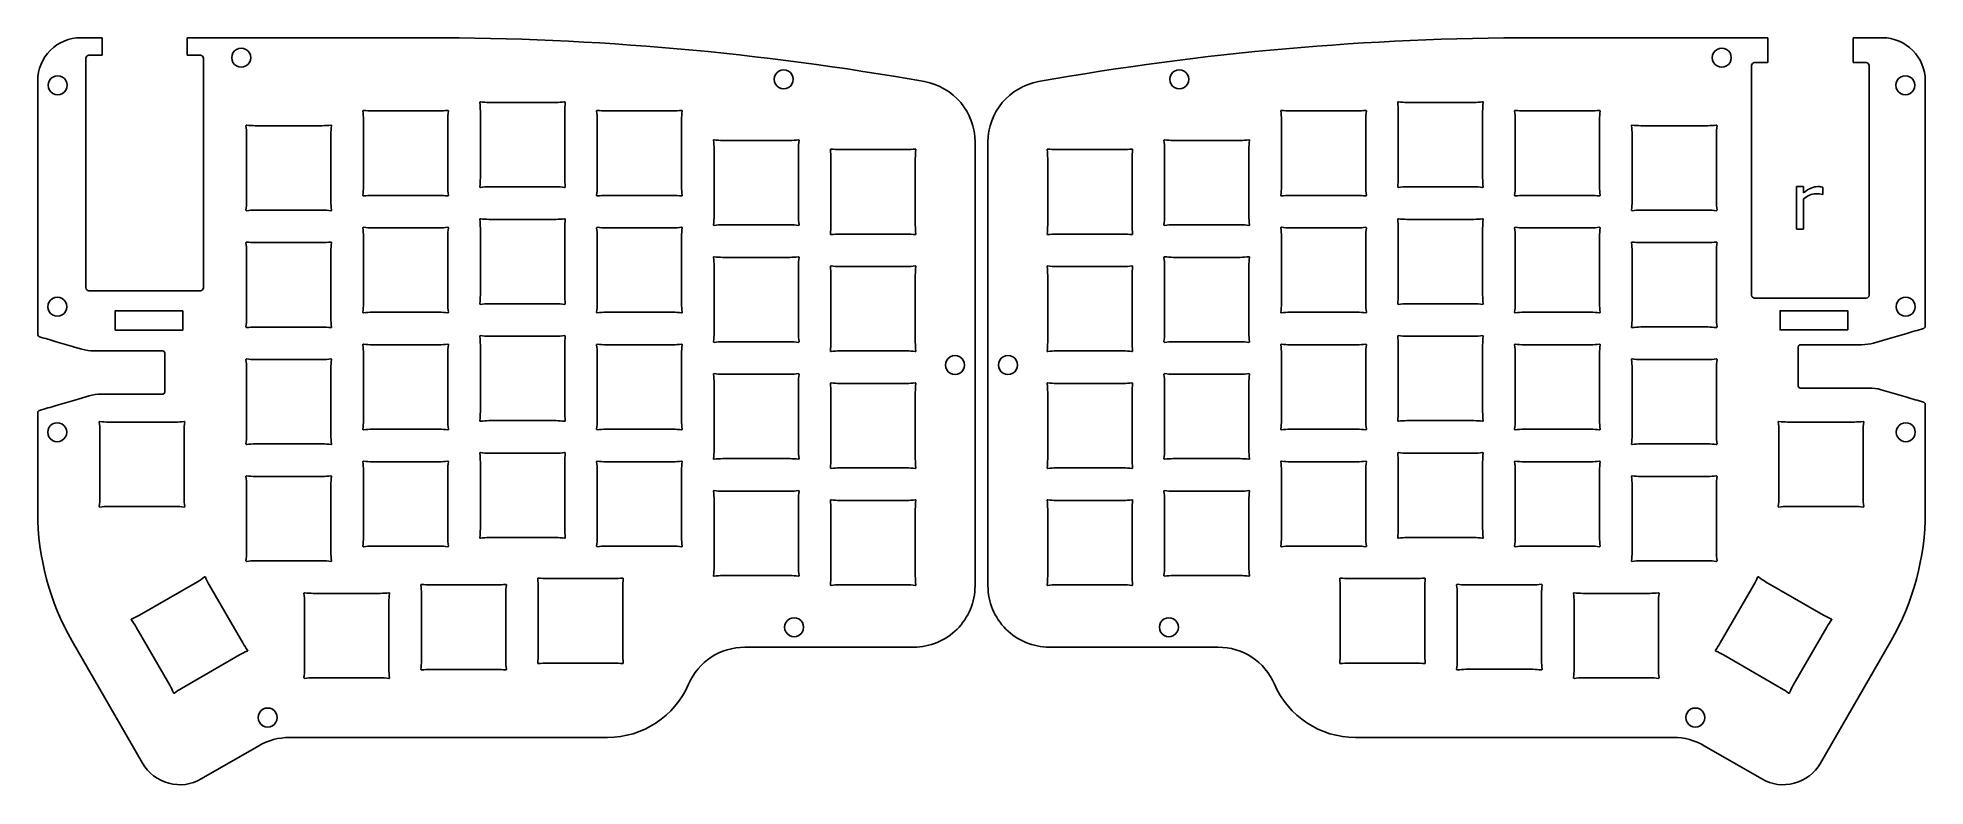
# Model space of a CAD drawing. Extents: x 0 to 308, y 0 to 122.
import ezdxf

# ---------------------------------------------------------------- set-up
doc = ezdxf.new("R2010")
doc.units = 0
doc.layers.add('Layer_1', color=7, linetype='CONTINUOUS')

msp = doc.modelspace()

# ---------------------------------------------------------------- linework, layer by layer
at = {"layer": 'Layer_1', "color": 7}
for points in [[(10.606562, 121.842358), (7.132167, 121.842358)], [(10.606562, 119.000808), (10.606562, 121.842358)], [(24.506568, 121.842358), (24.506568, 119.000808)], [(63.76554, 121.842358), (24.506568, 121.842358)], [(244.16196, 121.843829), (282.122143, 121.843829)], [(282.122143, 117.80654), (282.122143, 121.843829)], [(296.022154, 121.843829), (296.022154, 117.80654)], [(296.022154, 121.843829), (300.795349, 121.843829)], [(7.966561, 81.100811), (7.966561, 118.500826)], [(8.466561, 119.000808), (10.606562, 119.000808)], [(24.506568, 119.000808), (26.646566, 119.000808)], [(27.146569, 118.500826), (27.146569, 81.100811)], [(279.482129, 79.906507), (279.482129, 117.306538)], [(279.982137, 117.80654), (282.122143, 117.80654)], [(296.022154, 117.80654), (298.162134, 117.80654)], [(298.662142, 117.306538), (298.662142, 79.906507)], [(0.132162, 114.84235), (0.132162, 73.502363)], [(307.795362, 114.843821), (307.795362, 74.854253)], [(84.607951, 111.305926), (73.693435, 111.305926)], [(234.234062, 111.3074), (223.319546, 111.3074)], [(53.225645, 97.583665), (53.225645, 108.49819)], [(54.643391, 109.915935), (65.557908, 109.915935)], [(66.975653, 108.49819), (66.975653, 97.583665)], [(72.275687, 109.888181), (72.275687, 98.973656)], [(86.025697, 98.973656), (86.025697, 109.888181)], [(91.325736, 108.49819), (91.325736, 97.583665)], [(103.657995, 109.915935), (92.743479, 109.915935)], [(105.075741, 97.583665), (105.075741, 108.49819)], [(202.851748, 108.49965), (202.851748, 97.58512)], [(215.184016, 109.917393), (204.269494, 109.917393)], [(216.601759, 97.58512), (216.601759, 108.49965)], [(221.9018, 109.889654), (221.9018, 98.975138)], [(235.651808, 98.975138), (235.651808, 109.889654)], [(240.951852, 108.49965), (240.951852, 97.58512)], [(253.284112, 109.917396), (242.369592, 109.917396)], [(254.701857, 97.58512), (254.701857, 108.49965)], [(34.175601, 106.09818), (34.175601, 95.183652)], [(46.507864, 107.515925), (35.593347, 107.515925)], [(47.925609, 95.183652), (47.925609, 106.09818)], [(111.793523, 105.115915), (122.708042, 105.115915)], [(152.905417, 32.547125), (152.905417, 104.85829)], [(155.02206, 32.548554), (155.02206, 104.859766)], [(196.133969, 105.117384), (185.219447, 105.117384)], [(260.001899, 106.099645), (260.001899, 95.185134)], [(272.334161, 107.517388), (261.419644, 107.517388)], [(273.751906, 95.185134), (273.751906, 106.099645)], [(110.375782, 92.78364), (110.375782, 103.698169)], [(124.125785, 103.698169), (124.125785, 92.78364)], [(129.42582, 102.198165), (129.42582, 91.283635)], [(141.758083, 103.61591), (130.843565, 103.61591)], [(143.175829, 91.283635), (143.175829, 102.198165)], [(164.751655, 102.199631), (164.751655, 91.285117)], [(177.083918, 103.617376), (166.1694, 103.617376)], [(178.501663, 91.285117), (178.501663, 102.199631)], [(183.801702, 103.699638), (183.801702, 92.785121)], [(197.551712, 92.785121), (197.551712, 103.699638)], [(65.557908, 96.16592), (54.643391, 96.16592)], [(73.693435, 97.55591), (84.607951, 97.55591)], [(92.743479, 96.16592), (103.657995, 96.16592)], [(204.269494, 96.167375), (215.184016, 96.167375)], [(223.319546, 97.557392), (234.234062, 97.557392)], [(242.369592, 96.167375), (253.284112, 96.167375)], [(35.593347, 93.765907), (46.507864, 93.765907)], [(261.419644, 93.767389), (272.334161, 93.767389)], [(53.225645, 89.448138), (53.225645, 78.533635)], [(65.557908, 90.865884), (54.643391, 90.865884)], [(66.975653, 78.533635), (66.975653, 89.448138)], [(72.275687, 90.838129), (72.275687, 79.923625)], [(84.607951, 92.255874), (73.693435, 92.255874)], [(86.025697, 79.923625), (86.025697, 90.838129)], [(91.325736, 78.533635), (91.325736, 89.448138)], [(92.743479, 90.865884), (103.657998, 90.865884)], [(105.075741, 89.448138), (105.075741, 78.533635)], [(122.708042, 91.365894), (111.793523, 91.365894)], [(130.843565, 89.865889), (141.758083, 89.865889)], [(166.1694, 89.867371), (177.083918, 89.867371)], [(185.219447, 91.367376), (196.133969, 91.367376)], [(202.851748, 89.449593), (202.851748, 78.53509)], [(215.184016, 90.867339), (204.269494, 90.867339)], [(216.601759, 78.53509), (216.601759, 89.449593)], [(221.9018, 90.83961), (221.9018, 79.925081)], [(234.234062, 92.257356), (223.319546, 92.257356)], [(235.651808, 79.925081), (235.651808, 90.83961)], [(240.951852, 89.449593), (240.951852, 78.53509)], [(253.284112, 90.867339), (242.369592, 90.867339)], [(254.701857, 78.53509), (254.701857, 89.449593)], [(34.175601, 87.048125), (34.175601, 76.133622)], [(46.507864, 88.465871), (35.593347, 88.465871)], [(47.925609, 76.133622), (47.925609, 87.048125)], [(260.001899, 87.049607), (260.001899, 76.135077)], [(272.334161, 88.467326), (261.419644, 88.467326)], [(273.751906, 76.135077), (273.751906, 87.049607)], [(110.375782, 73.733609), (110.375782, 84.648139)], [(111.793523, 86.065884), (122.708042, 86.065884)], [(124.125785, 84.648139), (124.125785, 73.733609)], [(129.425822, 72.233604), (129.425822, 83.148134)], [(130.843567, 84.56588), (141.758083, 84.56588)], [(143.175829, 83.148134), (143.175829, 72.233604)], [(164.75165, 83.149589), (164.75165, 72.235059)], [(177.083915, 84.567335), (166.169397, 84.567335)], [(178.501663, 72.235059), (178.501663, 83.149589)], [(183.801702, 84.649594), (183.801702, 73.735064)], [(196.133969, 86.06734), (185.219447, 86.06734)], [(197.551712, 73.735064), (197.551712, 84.649594)], [(26.646566, 80.600801), (8.466561, 80.600801)], [(54.643391, 77.115889), (65.557908, 77.115889)], [(73.693435, 78.50588), (84.607951, 78.50588)], [(103.657998, 77.115889), (92.743479, 77.115889)], [(204.269494, 77.117344), (215.184016, 77.117344)], [(223.319546, 78.507335), (234.234062, 78.507335)], [(242.369592, 77.117344), (253.284112, 77.117344)], [(298.162134, 79.406496), (279.982137, 79.406496)], [(35.593347, 74.715876), (46.507864, 74.715876)], [(261.419644, 74.717331), (272.334161, 74.717331)], [(6.141518, 71.442975), (7.29617, 71.104467)], [(9.265345, 70.821785), (20.471068, 70.821785)], [(54.643391, 71.815827), (65.557908, 71.815827)], [(72.275687, 60.873568), (72.275687, 71.788098)], [(73.693435, 73.205844), (84.607951, 73.205844)], [(86.025697, 71.788098), (86.025697, 60.873568)], [(92.743479, 71.815827), (103.657998, 71.815827)], [(122.708042, 72.315863), (111.793523, 72.315863)], [(141.758083, 70.815859), (130.843567, 70.815859)], [(166.169397, 70.817314), (177.083915, 70.817314)], [(185.219447, 72.317319), (196.133969, 72.317319)], [(215.184016, 71.817308), (204.269494, 71.817308)], [(221.9018, 71.789553), (221.9018, 60.87505)], [(234.234062, 73.207299), (223.319546, 73.207299)], [(235.651808, 60.87505), (235.651808, 71.789553)], [(253.284112, 71.817308), (242.369592, 71.817308)], [(287.106452, 65.12326), (287.106452, 71.473243)], [(287.456443, 71.823261), (297.424633, 71.823261)], [(299.384429, 72.103191), (301.754623, 72.794416)], [(20.821064, 70.471794), (20.821064, 64.121784)], [(34.175601, 57.083565), (34.175601, 67.998068)], [(35.593347, 69.41584), (46.507864, 69.41584)], [(47.925612, 67.998068), (47.925612, 57.083565)], [(53.225645, 59.483551), (53.225645, 70.398107)], [(66.975653, 70.398107), (66.975653, 59.483551)], [(91.325736, 59.483551), (91.325736, 70.398081)], [(105.075741, 70.398081), (105.075741, 59.483551)], [(202.851748, 70.399536), (202.851748, 59.485033)], [(216.601759, 59.485033), (216.601759, 70.399536)], [(240.951852, 70.399563), (240.951852, 59.485033)], [(254.701857, 59.485033), (254.701857, 70.399563)], [(260.001899, 67.999523), (260.001899, 57.085046)], [(272.334161, 69.417295), (261.419644, 69.417295)], [(273.751906, 57.085046), (273.751906, 67.999523)], [(110.375782, 54.683578), (110.375782, 65.598082)], [(111.793523, 67.015827), (122.708042, 67.015827)], [(124.125785, 65.598082), (124.125785, 54.683578)], [(130.843567, 65.515823), (141.758083, 65.515823)], [(177.083915, 65.517278), (166.169397, 65.517278)], [(183.801702, 65.599537), (183.801702, 54.685034)], [(196.133969, 67.017283), (185.219447, 67.017283)], [(197.551712, 54.685034), (197.551712, 65.599537)], [(298.639496, 64.773268), (287.456443, 64.773268)], [(8.518978, 63.490593), (6.158621, 62.800611)], [(20.471068, 63.771766), (10.483036, 63.771766)], [(129.425822, 53.183574), (129.425822, 64.098077)], [(143.175829, 64.098077), (143.175829, 53.183574)], [(164.75165, 64.099559), (164.75165, 53.185029)], [(178.501663, 53.185029), (178.501663, 64.099559)], [(301.766979, 64.152079), (300.60297, 64.492254)], [(307.795362, 62.092426), (307.795362, 44.517027)], [(0.132162, 60.740959), (0.132162, 44.515598)], [(22.582607, 59.230503), (11.668091, 59.230503)], [(84.607951, 59.455823), (73.693435, 59.455823)], [(223.319546, 59.457304), (234.234062, 59.457304)], [(296.259433, 59.231985), (285.344906, 59.231985)], [(10.250348, 57.812731), (10.250348, 46.898254)], [(24.00035, 46.898254), (24.00035, 57.812731)], [(46.507864, 55.665819), (35.593347, 55.665819)], [(65.557908, 58.065805), (54.643391, 58.065805)], [(103.657998, 58.065805), (92.743479, 58.065805)], [(204.269494, 58.067287), (215.184016, 58.067287)], [(242.369592, 58.067287), (253.284112, 58.067287)], [(261.419644, 55.667274), (272.334161, 55.667274)], [(283.92716, 57.814213), (283.92716, 46.899709)], [(297.677176, 46.899709), (297.677176, 57.814213)], [(65.557908, 52.765796), (54.643391, 52.765796)], [(72.275687, 52.738041), (72.275687, 41.823564)], [(84.607951, 54.155813), (73.693435, 54.155813)], [(86.025697, 41.823564), (86.025697, 52.738041)], [(103.657998, 52.765796), (92.743479, 52.765796)], [(122.708042, 53.265833), (111.793523, 53.265833)], [(185.219447, 53.267288), (196.133969, 53.267288)], [(215.184016, 52.767251), (204.269494, 52.767251)], [(221.9018, 52.739496), (221.9018, 41.824993)], [(234.234062, 54.157268), (223.319546, 54.157268)], [(235.651808, 41.824993), (235.651808, 52.739496)], [(253.284112, 52.767251), (242.369592, 52.767251)], [(46.507864, 50.365783), (35.593347, 50.365783)], [(53.225645, 51.34805), (53.225645, 40.433547)], [(66.975653, 40.433547), (66.975653, 51.34805)], [(91.325736, 51.34805), (91.325736, 40.433547)], [(105.075741, 40.433547), (105.075741, 51.34805)], [(141.758083, 51.765828), (130.843567, 51.765828)], [(166.169397, 51.767283), (177.083915, 51.767283)], [(202.851748, 51.349505), (202.851748, 40.434976)], [(216.601759, 40.434976), (216.601759, 51.349505)], [(240.951852, 51.349505), (240.951852, 40.434976)], [(254.701857, 40.434976), (254.701857, 51.349505)], [(272.334161, 50.367238), (261.419644, 50.367238)], [(34.175601, 48.948037), (34.175601, 38.033534)], [(47.925609, 38.033534), (47.925609, 48.948037)], [(110.375782, 35.633521), (110.375782, 46.548025)], [(111.793523, 47.96577), (122.708042, 47.96577)], [(124.125785, 46.548025), (124.125785, 35.633521)], [(141.758083, 46.465765), (130.843567, 46.465765)], [(177.083915, 46.467221), (166.169397, 46.467221)], [(183.801702, 46.54948), (183.801702, 35.63495)], [(196.133969, 47.967225), (185.219447, 47.967225)], [(197.551712, 35.63495), (197.551712, 46.54948)], [(260.001899, 48.949493), (260.001899, 38.034963)], [(273.751906, 38.034963), (273.751906, 48.949493)], [(11.668091, 45.480482), (22.582607, 45.480482)], [(129.425822, 45.04802), (129.425822, 34.133516)], [(143.175829, 34.133516), (143.175829, 45.04802)], [(164.75165, 45.049475), (164.75165, 34.134945)], [(178.501663, 34.134945), (178.501663, 45.049475)], [(285.344906, 45.481937), (296.259433, 45.481937)], [(73.693435, 40.405792), (84.607951, 40.405792)], [(223.319546, 40.407221), (234.234062, 40.407221)], [(54.643391, 39.015801), (65.557908, 39.015801)], [(92.743479, 39.015801), (103.657998, 39.015801)], [(204.269494, 39.01723), (215.184016, 39.01723)], [(242.369592, 39.01723), (253.284112, 39.01723)], [(35.593347, 36.615788), (46.507864, 36.615788)], [(122.708042, 34.215776), (111.793523, 34.215776)], [(185.219447, 34.217204), (196.133969, 34.217204)], [(261.419644, 36.617217), (272.334161, 36.617217)], [(16.699606, 27.746359), (26.151855, 33.203637)], [(28.088529, 32.684709), (33.545794, 23.23248)], [(55.957885, 31.315752), (45.043366, 31.315752)], [(62.67337, 31.269715), (62.67337, 20.355211)], [(75.00563, 32.68746), (64.091111, 32.68746)], [(76.423376, 20.355211), (76.423376, 31.269715)], [(81.725711, 32.29802), (81.725711, 21.383516)], [(94.057973, 33.715765), (83.143457, 33.715765)], [(95.475721, 21.383516), (95.475721, 32.29802)], [(130.843567, 32.715771), (141.758083, 32.715771)], [(166.169397, 32.7172), (177.083915, 32.7172)], [(212.451773, 32.299448), (212.451773, 21.384945)], [(224.784041, 33.717194), (213.869521, 33.717194)], [(226.201786, 21.384945), (226.201786, 32.299448)], [(231.504124, 31.271144), (231.504124, 20.35664)], [(243.836389, 32.688889), (232.921873, 32.688889)], [(245.254135, 20.35664), (245.254135, 31.271144)], [(262.884139, 31.317208), (251.96962, 31.317208)], [(279.838971, 32.686137), (274.381722, 23.233909)], [(291.227897, 27.747814), (281.775671, 33.205066)], [(43.62562, 29.898007), (43.62562, 18.983503)], [(57.375631, 18.983503), (57.375631, 29.898007)], [(250.551872, 29.899462), (250.551872, 18.984932)], [(264.301885, 18.984932), (264.301885, 29.899462)], [(21.637935, 16.357457), (16.180675, 25.809711)], [(286.289576, 16.358885), (291.746851, 25.81114)], [(5.749019, 23.533048), (17.223961, 3.635793)], [(115.39432, 22.547129), (142.90541, 22.547129)], [(192.533175, 22.548558), (165.02207, 22.548558)], [(302.178513, 23.534476), (290.703544, 3.637222)], [(33.026863, 21.29578), (23.574609, 15.838528)], [(64.091111, 18.937466), (75.00563, 18.937466)], [(83.143457, 19.965771), (94.057973, 19.965771)], [(213.869521, 19.967199), (224.784041, 19.967199)], [(232.921873, 18.938895), (243.836389, 18.938895)], [(274.90065, 21.297209), (284.352902, 15.839957)], [(45.043366, 17.565758), (55.957885, 17.565758)], [(251.96962, 17.567186), (262.884139, 17.567186)], [(26.79485, 1.074755), (36.149089, 6.489911)], [(41.159134, 7.835452), (93.018013, 7.835452)], [(266.76838, 7.836881), (214.909481, 7.836881)], [(281.132653, 1.07621), (271.778429, 6.49134)]]:
    msp.add_lwpolyline(points, dxfattribs=at)
at = {"layer": 'Layer_1', "color": 1}
for points in [[(286.804482, 97.58819), (287.970291, 97.58819)], [(286.804482, 90.661466), (286.804482, 97.58819)], [(287.970291, 97.58819), (287.970291, 96.564991)], [(287.970291, 95.57902), (287.970291, 90.661466)], [(291.126693, 96.316944), (291.064675, 96.316944)], [(291.126693, 97.513789), (291.126693, 96.316944)], [(287.970291, 90.661466), (286.804482, 90.661466)]]:
    msp.add_lwpolyline(points, dxfattribs=at)
at = {"layer": 'Layer_1', "color": 7}
for points in [[(23.806066, 77.367296), (12.756062, 77.367296), (12.756062, 74.227296), (23.806066, 74.227296)], [(295.171465, 74.228751), (284.121444, 74.228751), (284.121444, 77.368752), (295.171465, 77.368752)]]:
    msp.add_lwpolyline(points, close=True, dxfattribs=at)
for points in [[(2.182416, 119.792098), (3.495172, 121.104857), (5.275652, 121.842358), (7.132167, 121.842358)], [(32.519934, 119.939181), (32.999738, 120.216411), (33.591043, 120.216411), (34.070842, 119.939181)], [(63.76554, 121.842358), (90.886572, 121.842358), (117.954903, 119.45359), (144.656764, 114.703761)], [(163.270719, 114.705216), (189.972586, 119.455061), (217.040923, 121.843829), (244.16196, 121.843829)], [(273.856946, 119.939887), (274.33661, 120.216909), (274.927637, 120.216909), (275.407301, 119.939887)], [(300.795349, 121.843829), (304.661341, 121.843829), (307.795362, 118.709821), (307.795362, 114.843821)], [(0.132162, 114.84235), (0.132162, 116.698879), (0.86966, 118.479342), (2.182416, 119.792098)], [(7.966561, 118.500826), (7.966561, 118.633436), (8.01924, 118.760595), (8.113006, 118.854363)], [(8.113006, 118.854363), (8.206774, 118.948129), (8.333952, 119.000808), (8.466561, 119.000808)], [(26.646566, 119.000808), (26.779176, 119.000808), (26.906353, 118.948129), (27.000122, 118.854363)], [(27.000122, 118.854363), (27.09389, 118.760595), (27.146569, 118.633436), (27.146569, 118.500826)], [(32.519934, 117.251885), (32.040135, 117.529116), (31.744831, 118.041403), (31.745389, 118.595547)], [(31.745389, 118.595547), (31.74486, 119.149689), (32.040135, 119.66195), (32.519934, 119.939181)], [(34.070842, 117.251885), (33.591043, 116.974654), (32.999738, 116.974654), (32.519934, 117.251885)], [(34.070842, 119.939181), (34.550641, 119.66195), (34.845946, 119.149689), (34.845385, 118.595547)], [(34.845385, 118.595547), (34.845914, 118.041403), (34.550641, 117.529116), (34.070842, 117.251885)], [(273.082113, 118.597013), (273.081901, 119.150927), (273.377282, 119.662862), (273.856946, 119.939887)], [(273.856946, 117.25414), (273.377282, 117.531161), (273.081901, 118.043099), (273.082113, 118.597013)], [(275.407301, 117.25414), (274.927637, 116.977115), (274.33661, 116.977115), (273.856946, 117.25414)], [(275.407301, 119.939887), (275.886965, 119.662862), (276.182346, 119.150927), (276.182135, 118.597013)], [(276.182135, 118.597013), (276.182346, 118.043099), (275.886965, 117.531161), (275.407301, 117.25414)], [(279.482129, 117.306538), (279.482129, 117.439147), (279.534805, 117.566325), (279.628574, 117.660093)], [(279.628574, 117.660093), (279.722342, 117.753862), (279.849528, 117.80654), (279.982137, 117.80654)], [(298.162134, 117.80654), (298.294744, 117.80654), (298.421926, 117.753862), (298.515695, 117.660093)], [(298.515695, 117.660093), (298.609466, 117.566325), (298.662142, 117.439147), (298.662142, 117.306538)], [(1.831933, 114.100695), (1.831933, 114.654443), (2.127359, 115.166148), (2.606933, 115.443035)], [(2.606933, 112.75833), (2.127359, 113.035217), (1.831933, 113.546922), (1.831933, 114.100695)], [(2.606933, 115.443035), (3.086504, 115.719892), (3.677362, 115.719892), (4.156936, 115.443035)], [(4.156936, 115.443035), (4.636507, 115.166148), (4.931936, 114.654443), (4.931936, 114.100695)], [(4.931936, 114.100695), (4.931936, 113.546922), (4.636507, 113.035217), (4.156936, 112.75833)], [(120.9551, 113.731548), (120.475302, 114.008779), (120.179992, 114.521066), (120.180553, 115.075184)], [(120.180553, 115.075184), (120.180023, 115.629325), (120.475302, 116.141612), (120.9551, 116.418843)], [(120.9551, 116.418843), (121.434902, 116.696074), (122.026204, 116.696074), (122.506008, 116.418843)], [(122.506008, 116.418843), (122.98581, 116.141612), (123.281115, 115.629325), (123.280556, 115.075184)], [(123.280556, 115.075184), (123.281085, 114.521066), (122.98581, 114.008779), (122.506008, 113.731548)], [(144.656764, 114.703761), (149.429087, 113.854818), (152.90542, 109.705538), (152.905417, 104.85829)], [(155.02206, 104.859766), (155.02206, 109.707004), (158.498393, 113.856294), (163.270719, 114.705216)], [(184.646931, 115.076658), (184.646931, 115.630421), (184.942357, 116.14212), (185.421931, 116.419002)], [(185.421931, 113.734321), (184.942357, 114.011203), (184.646931, 114.5229), (184.646931, 115.076658)], [(185.421931, 116.419002), (185.901502, 116.695881), (186.49236, 116.695881), (186.971931, 116.419002)], [(186.971931, 116.419002), (187.451505, 116.14212), (187.746931, 115.630421), (187.746931, 115.076658)], [(187.746931, 115.076658), (187.746931, 114.5229), (187.451505, 114.011203), (186.971931, 113.734321)], [(302.995574, 114.102151), (302.995574, 114.655914), (303.291008, 115.167611), (303.770593, 115.444495)], [(303.770593, 112.759811), (303.291008, 113.036693), (302.995574, 113.54839), (302.995574, 114.102151)], [(303.770593, 115.444495), (304.250151, 115.721371), (304.841019, 115.721371), (305.320577, 115.444495)], [(305.320577, 115.444495), (305.800162, 115.167611), (306.095594, 114.655914), (306.095594, 114.102151)], [(306.095594, 114.102151), (306.095594, 113.54839), (305.800162, 113.036693), (305.320577, 112.759811)], [(4.156936, 112.75833), (3.677362, 112.481469), (3.086504, 112.481469), (2.606933, 112.75833)], [(72.204977, 111.376649), (72.182751, 111.354424), (72.172263, 111.323018), (72.176679, 111.291903)], [(72.176679, 111.291903), (72.242603, 110.826897), (72.275687, 110.357843), (72.275687, 109.888181)], [(72.289728, 111.404933), (72.2586, 111.409431), (72.227207, 111.398848), (72.204977, 111.376649)], [(73.693435, 111.305926), (73.223785, 111.305926), (72.754723, 111.339026), (72.289728, 111.404933)], [(86.011658, 111.404933), (85.546663, 111.339026), (85.077598, 111.305926), (84.607951, 111.305926)], [(86.09641, 111.376649), (86.074185, 111.398875), (86.042787, 111.409352), (86.011658, 111.404933)], [(86.025697, 109.888181), (86.025697, 110.357843), (86.058783, 110.826897), (86.12471, 111.291903)], [(86.12471, 111.291903), (86.129128, 111.323018), (86.118651, 111.354424), (86.09641, 111.376649)], [(122.506008, 113.731548), (122.026204, 113.454317), (121.434902, 113.454317), (120.9551, 113.731548)], [(186.971931, 113.734321), (186.49236, 113.457439), (185.901502, 113.457439), (185.421931, 113.734321)], [(221.83109, 111.37811), (221.808865, 111.355885), (221.798377, 111.324487), (221.80279, 111.293361)], [(221.80279, 111.293361), (221.868714, 110.828363), (221.9018, 110.359301), (221.9018, 109.889654)], [(221.915836, 111.40641), (221.884708, 111.410828), (221.853315, 111.400351), (221.83109, 111.37811)], [(223.319546, 111.3074), (222.849899, 111.3074), (222.380834, 111.340486), (221.915836, 111.40641)], [(235.637772, 111.40641), (235.172774, 111.340486), (234.703712, 111.3074), (234.234062, 111.3074)], [(235.722521, 111.37811), (235.700296, 111.400335), (235.6689, 111.410823), (235.637772, 111.40641)], [(235.651808, 109.889654), (235.651808, 110.359301), (235.684894, 110.828363), (235.750821, 111.293361)], [(235.750821, 111.293361), (235.755239, 111.324487), (235.744762, 111.355877), (235.722521, 111.37811)], [(305.320577, 112.759811), (304.841019, 112.48293), (304.250151, 112.48293), (303.770593, 112.759811)], [(53.126633, 109.901886), (53.122214, 109.933028), (53.132692, 109.964407), (53.15493, 109.986632)], [(53.225645, 108.49819), (53.225645, 108.967826), (53.192559, 109.436907), (53.126633, 109.901886)], [(53.15493, 109.986632), (53.177155, 110.008857), (53.208551, 110.019361), (53.239679, 110.014943)], [(53.239679, 110.014943), (53.704677, 109.949008), (54.173742, 109.915935), (54.643391, 109.915935)], [(65.557908, 109.915935), (66.027554, 109.915935), (66.496619, 109.949008), (66.961614, 110.014943)], [(66.961614, 110.014943), (66.992743, 110.019441), (67.024135, 110.008857), (67.046366, 109.986632)], [(67.074666, 109.901886), (67.008739, 109.436907), (66.975653, 108.967826), (66.975653, 108.49819)], [(67.046366, 109.986632), (67.068591, 109.964407), (67.079079, 109.933028), (67.074666, 109.901886)], [(91.25502, 109.986632), (91.232795, 109.964407), (91.222307, 109.933028), (91.226723, 109.901886)], [(91.226723, 109.901886), (91.29265, 109.436907), (91.32573, 108.967826), (91.325736, 108.49819)], [(91.339769, 110.014943), (91.308644, 110.019441), (91.277253, 110.008857), (91.25502, 109.986632)], [(92.743479, 109.915935), (92.273829, 109.915935), (91.804767, 109.949008), (91.339769, 110.014943)], [(105.061705, 110.014943), (104.596709, 109.949008), (104.127642, 109.915935), (103.657995, 109.915935)], [(105.146454, 109.986632), (105.124229, 110.008857), (105.092833, 110.019361), (105.061705, 110.014943)], [(105.075741, 108.49819), (105.075741, 108.967826), (105.108827, 109.436907), (105.174753, 109.901886)], [(105.174753, 109.901886), (105.179172, 109.933028), (105.168695, 109.964407), (105.146454, 109.986632)], [(202.781038, 109.988103), (202.758813, 109.965878), (202.748331, 109.934485), (202.752739, 109.903357)], [(202.752739, 109.903357), (202.818667, 109.438362), (202.851748, 108.969297), (202.851748, 108.49965)], [(202.865787, 110.016403), (202.834662, 110.020822), (202.803271, 110.010344), (202.781038, 109.988103)], [(204.269494, 109.917393), (203.799847, 109.917393), (203.330783, 109.95048), (202.865787, 110.016403)], [(216.587723, 110.016403), (216.122725, 109.95048), (215.653663, 109.917393), (215.184016, 109.917393)], [(216.672469, 109.988103), (216.650244, 110.010328), (216.618851, 110.020816), (216.587723, 110.016403)], [(216.601759, 108.49965), (216.601759, 108.969297), (216.634845, 109.438362), (216.700769, 109.903357)], [(216.700769, 109.903357), (216.705187, 109.934485), (216.69471, 109.965873), (216.672469, 109.988103)], [(240.881137, 109.988106), (240.858912, 109.965881), (240.848429, 109.934485), (240.852837, 109.903357)], [(240.852837, 109.903357), (240.918766, 109.438362), (240.951852, 108.969297), (240.951852, 108.49965)], [(240.965883, 110.016408), (240.934755, 110.020827), (240.90337, 110.01035), (240.881137, 109.988106)], [(242.369592, 109.917396), (241.899946, 109.917396), (241.430881, 109.950482), (240.965883, 110.016408)], [(254.687821, 110.016408), (254.222823, 109.950482), (253.753761, 109.917396), (253.284112, 109.917396)], [(254.77257, 109.988106), (254.750345, 110.010331), (254.718949, 110.020822), (254.687821, 110.016408)], [(254.701857, 108.49965), (254.70186, 108.969297), (254.734946, 109.438362), (254.80087, 109.903357)], [(254.80087, 109.903357), (254.805288, 109.934485), (254.794811, 109.965876), (254.77257, 109.988106)], [(34.104889, 107.586622), (34.082664, 107.564397), (34.072178, 107.533017), (34.076592, 107.501876)], [(34.076592, 107.501876), (34.142515, 107.036896), (34.175601, 106.567816), (34.175601, 106.09818)], [(34.189638, 107.614933), (34.158509, 107.61943), (34.127119, 107.608847), (34.104889, 107.586622)], [(35.593347, 107.515925), (35.1237, 107.515925), (34.654633, 107.548998), (34.189638, 107.614933)], [(47.91157, 107.614933), (47.446575, 107.548998), (46.97751, 107.515925), (46.507864, 107.515925)], [(47.996319, 107.586622), (47.974094, 107.608847), (47.942699, 107.619351), (47.91157, 107.614933)], [(47.925609, 106.09818), (47.925607, 106.567816), (47.958693, 107.036896), (48.024617, 107.501876)], [(48.024617, 107.501876), (48.029035, 107.533017), (48.018558, 107.564397), (47.996319, 107.586622)], [(110.276767, 105.101892), (110.272349, 105.133005), (110.282826, 105.164384), (110.305067, 105.186636)], [(110.375782, 103.698169), (110.375782, 104.167832), (110.342691, 104.636886), (110.276767, 105.101892)], [(110.305067, 105.186636), (110.327292, 105.208861), (110.358685, 105.219341), (110.389813, 105.21492)], [(110.389813, 105.21492), (110.854811, 105.149015), (111.323873, 105.115915), (111.793523, 105.115915)], [(122.708042, 105.115915), (123.177689, 105.115915), (123.646753, 105.149015), (124.111748, 105.21492)], [(124.111748, 105.21492), (124.142877, 105.219418), (124.174267, 105.208834), (124.196497, 105.186636)], [(124.224794, 105.101892), (124.158871, 104.636886), (124.125785, 104.167832), (124.125785, 103.698169)], [(124.196497, 105.186636), (124.218722, 105.164411), (124.22921, 105.133005), (124.224794, 105.101892)], [(183.730992, 105.188091), (183.708767, 105.165866), (183.698279, 105.13447), (183.702695, 105.103345)], [(183.702695, 105.103345), (183.768616, 104.638349), (183.801702, 104.169285), (183.801702, 103.699638)], [(183.815738, 105.216391), (183.78461, 105.220809), (183.753222, 105.210332), (183.730992, 105.188091)], [(185.219447, 105.117384), (184.749801, 105.117384), (184.280736, 105.150467), (183.815738, 105.216391)], [(197.537676, 105.216391), (197.072678, 105.150467), (196.603614, 105.117384), (196.133969, 105.117384)], [(197.622422, 105.188091), (197.600197, 105.210316), (197.568802, 105.220804), (197.537676, 105.216391)], [(197.551712, 103.699638), (197.551712, 104.169285), (197.584796, 104.638349), (197.650722, 105.103345)], [(197.650722, 105.103345), (197.655141, 105.13447), (197.644663, 105.165861), (197.622422, 105.188091)], [(259.931189, 107.588098), (259.908964, 107.565873), (259.898475, 107.534481), (259.902889, 107.503352)], [(259.902889, 107.503352), (259.968812, 107.038357), (260.001899, 106.569292), (260.001899, 106.099645)], [(260.015935, 107.616398), (259.984806, 107.620817), (259.953416, 107.610339), (259.931189, 107.588098)], [(261.419644, 107.517388), (260.949997, 107.517388), (260.48093, 107.550475), (260.015935, 107.616398)], [(273.737884, 107.616398), (273.272878, 107.550475), (272.803823, 107.517388), (272.334161, 107.517388)], [(273.82263, 107.588098), (273.800405, 107.610323), (273.768999, 107.620812), (273.737884, 107.616398)], [(273.751906, 106.099645), (273.751906, 106.569292), (273.785006, 107.038357), (273.850914, 107.503352)], [(273.850914, 107.503352), (273.855412, 107.534481), (273.844828, 107.565871), (273.82263, 107.588098)], [(129.35511, 103.686634), (129.332884, 103.664409), (129.322396, 103.633003), (129.326809, 103.601861)], [(129.326809, 103.601861), (129.392735, 103.136882), (129.42582, 102.667804), (129.42582, 102.198165)], [(129.439856, 103.714918), (129.408728, 103.719416), (129.37734, 103.708832), (129.35511, 103.686634)], [(130.843565, 103.61591), (130.373918, 103.61591), (129.904853, 103.648983), (129.439856, 103.714918)], [(143.161793, 103.714918), (142.696794, 103.648983), (142.22773, 103.61591), (141.758083, 103.61591)], [(143.246539, 103.686634), (143.224314, 103.708859), (143.192918, 103.719336), (143.161793, 103.714918)], [(143.175829, 102.198165), (143.175829, 102.667804), (143.208912, 103.136882), (143.274836, 103.601861)], [(143.274836, 103.601861), (143.279255, 103.633003), (143.268777, 103.664382), (143.246539, 103.686634)], [(164.680944, 103.688086), (164.658719, 103.665861), (164.648231, 103.634466), (164.652642, 103.60334)], [(164.652642, 103.60334), (164.718568, 103.138342), (164.751655, 102.669277), (164.751655, 102.199631)], [(164.765694, 103.716386), (164.734562, 103.720805), (164.703172, 103.710327), (164.680944, 103.688086)], [(166.1694, 103.617376), (165.699753, 103.617376), (165.230691, 103.65046), (164.765694, 103.716386)], [(178.487627, 103.716386), (178.022632, 103.65046), (177.553564, 103.617376), (177.083918, 103.617376)], [(178.572376, 103.688086), (178.550151, 103.710311), (178.518755, 103.720799), (178.487627, 103.716386)], [(178.501663, 102.199631), (178.501663, 102.669277), (178.534749, 103.138342), (178.600673, 103.60334)], [(178.600673, 103.60334), (178.605092, 103.634466), (178.594614, 103.665856), (178.572376, 103.688086)], [(72.275687, 98.973656), (72.275687, 98.50402), (72.242606, 98.034966), (72.176679, 97.56996)], [(86.12471, 97.56996), (86.058783, 98.034966), (86.025697, 98.50402), (86.025697, 98.973656)], [(221.9018, 98.975138), (221.9018, 98.505475), (221.868714, 98.036421), (221.80279, 97.571415)], [(235.750821, 97.571415), (235.684894, 98.036421), (235.651808, 98.505475), (235.651808, 98.975138)], [(53.154935, 96.095196), (53.13271, 96.117421), (53.122222, 96.148828), (53.126633, 96.179943)], [(53.126633, 96.179943), (53.192559, 96.644949), (53.225645, 97.114003), (53.225645, 97.583665)], [(53.239679, 96.066912), (53.208553, 96.062414), (53.177163, 96.072998), (53.154935, 96.095196)], [(54.643391, 96.16592), (54.173742, 96.16592), (53.704677, 96.13282), (53.239679, 96.066912)], [(66.961614, 96.066912), (66.496619, 96.13282), (66.027554, 96.16592), (65.557908, 96.16592)], [(67.046366, 96.095196), (67.024141, 96.072971), (66.992743, 96.062494), (66.961614, 96.066912)], [(66.975653, 97.583665), (66.975653, 97.114003), (67.008739, 96.644949), (67.074666, 96.179943)], [(67.074666, 96.179943), (67.079084, 96.148828), (67.068607, 96.117421), (67.046366, 96.095196)], [(72.176679, 97.56996), (72.172261, 97.538818), (72.182738, 97.507439), (72.204977, 97.485214)], [(72.204977, 97.485214), (72.227202, 97.462989), (72.2586, 97.452485), (72.289728, 97.456903)], [(72.289728, 97.456903), (72.754723, 97.522837), (73.223785, 97.55591), (73.693435, 97.55591)], [(84.607951, 97.55591), (85.077598, 97.55591), (85.546663, 97.522837), (86.011658, 97.456903)], [(86.011658, 97.456903), (86.042787, 97.452405), (86.074177, 97.462989), (86.096407, 97.485214)], [(86.096407, 97.485214), (86.118632, 97.507439), (86.12912, 97.538818), (86.12471, 97.56996)], [(91.226723, 96.179943), (91.222305, 96.148828), (91.232782, 96.117421), (91.25502, 96.095196)], [(91.325736, 97.583665), (91.325736, 97.114003), (91.29265, 96.644949), (91.226723, 96.179943)], [(91.25502, 96.095196), (91.277245, 96.072971), (91.308644, 96.062494), (91.339769, 96.066912)], [(91.339769, 96.066912), (91.804767, 96.13282), (92.273829, 96.16592), (92.743479, 96.16592)], [(103.657995, 96.16592), (104.127642, 96.16592), (104.596709, 96.13282), (105.061705, 96.066912)], [(105.061705, 96.066912), (105.092833, 96.062414), (105.124223, 96.072998), (105.146454, 96.095196)], [(105.174753, 96.179943), (105.108827, 96.644949), (105.075741, 97.114003), (105.075741, 97.583665)], [(105.146454, 96.095196), (105.168679, 96.117421), (105.179164, 96.148828), (105.174753, 96.179943)], [(202.752739, 96.181424), (202.74832, 96.150283), (202.758797, 96.118903), (202.781038, 96.096678)], [(202.851748, 97.58512), (202.851748, 97.115484), (202.818667, 96.64643), (202.752739, 96.181424)], [(202.781038, 96.096678), (202.803263, 96.074453), (202.834662, 96.063976), (202.865787, 96.068368)], [(202.865787, 96.068368), (203.330783, 96.134302), (203.799847, 96.167375), (204.269494, 96.167375)], [(215.184016, 96.167375), (215.653663, 96.167375), (216.122725, 96.134302), (216.587723, 96.068368)], [(216.587723, 96.068368), (216.618851, 96.06387), (216.650241, 96.074453), (216.672469, 96.096678)], [(216.700769, 96.181424), (216.634845, 96.64643), (216.601759, 97.115484), (216.601759, 97.58512)], [(216.672469, 96.096678), (216.694694, 96.118903), (216.705182, 96.150283), (216.700769, 96.181424)], [(221.80279, 97.571415), (221.798372, 97.5403), (221.808849, 97.508894), (221.83109, 97.486669)], [(221.83109, 97.486669), (221.853315, 97.464444), (221.884708, 97.453966), (221.915836, 97.458385)], [(221.915836, 97.458385), (222.380834, 97.524293), (222.849899, 97.557392), (223.319546, 97.557392)], [(234.234062, 97.557392), (234.703712, 97.557392), (235.172774, 97.524293), (235.637772, 97.458385)], [(235.637772, 97.458385), (235.6689, 97.453887), (235.700288, 97.46447), (235.722518, 97.486669)], [(235.722518, 97.486669), (235.744743, 97.508894), (235.755231, 97.5403), (235.750821, 97.571415)], [(240.852837, 96.181424), (240.848418, 96.150283), (240.858896, 96.118903), (240.881139, 96.096678)], [(240.951852, 97.58512), (240.951852, 97.115484), (240.918766, 96.64643), (240.852837, 96.181424)], [(240.881139, 96.096678), (240.903364, 96.074453), (240.934755, 96.063976), (240.965883, 96.068368)], [(240.965883, 96.068368), (241.430881, 96.134302), (241.899946, 96.167375), (242.369592, 96.167375)], [(253.284112, 96.167375), (253.753761, 96.167375), (254.222823, 96.134302), (254.687821, 96.068368)], [(254.687821, 96.068368), (254.718949, 96.06387), (254.75034, 96.074453), (254.77257, 96.096678)], [(254.80087, 96.181424), (254.734946, 96.64643), (254.70186, 97.115484), (254.701857, 97.58512)], [(254.77257, 96.096678), (254.794795, 96.118903), (254.805283, 96.150283), (254.80087, 96.181424)], [(34.076592, 93.779956), (34.072173, 93.748815), (34.08265, 93.717435), (34.104886, 93.695184)], [(34.175601, 95.183652), (34.175601, 94.714016), (34.142515, 94.244936), (34.076592, 93.779956)], [(34.104886, 93.695184), (34.127111, 93.672959), (34.158509, 93.662481), (34.189638, 93.6669)], [(34.189638, 93.6669), (34.654633, 93.732834), (35.1237, 93.765907), (35.593347, 93.765907)], [(46.507864, 93.765907), (46.97751, 93.765907), (47.446575, 93.732834), (47.91157, 93.6669)], [(47.91157, 93.6669), (47.942699, 93.662402), (47.974089, 93.672985), (47.996319, 93.695184)], [(48.024617, 93.779956), (47.958693, 94.244936), (47.925607, 94.714016), (47.925609, 95.183652)], [(47.996319, 93.695184), (48.018544, 93.717409), (48.029032, 93.748815), (48.024617, 93.779956)], [(72.204977, 92.326598), (72.182751, 92.304373), (72.172263, 92.272967), (72.176679, 92.241851)], [(72.289728, 92.354882), (72.2586, 92.35938), (72.227207, 92.348796), (72.204977, 92.326598)], [(73.693435, 92.255874), (73.223785, 92.255874), (72.754723, 92.288974), (72.289728, 92.354882)], [(86.011658, 92.354882), (85.546663, 92.288974), (85.077598, 92.255874), (84.607951, 92.255874)], [(86.096407, 92.326598), (86.074182, 92.348823), (86.042787, 92.3593), (86.011658, 92.354882)], [(86.12471, 92.241851), (86.129128, 92.272967), (86.118651, 92.304346), (86.096407, 92.326598)], [(110.276767, 91.379943), (110.342691, 91.844923), (110.375782, 92.314003), (110.375782, 92.78364)], [(124.125785, 92.78364), (124.125785, 92.314003), (124.158871, 91.844923), (124.224794, 91.379943)], [(183.801702, 92.785121), (183.801702, 92.315485), (183.768616, 91.846405), (183.702695, 91.381399)], [(197.650722, 91.381399), (197.584796, 91.846405), (197.551712, 92.315485), (197.551712, 92.785121)], [(221.83109, 92.328053), (221.808865, 92.305828), (221.798377, 92.274448), (221.80279, 92.243307)], [(221.915836, 92.356363), (221.884708, 92.360861), (221.853323, 92.350278), (221.83109, 92.328053)], [(223.319546, 92.257356), (222.849899, 92.257356), (222.380834, 92.290429), (221.915836, 92.356363)], [(235.637772, 92.356363), (235.172774, 92.290429), (234.703712, 92.257356), (234.234062, 92.257356)], [(235.722518, 92.328053), (235.700293, 92.350278), (235.6689, 92.360782), (235.637772, 92.356363)], [(235.750821, 92.243307), (235.755239, 92.274448), (235.744735, 92.305828), (235.722518, 92.328053)], [(259.902889, 93.781411), (259.89847, 93.750296), (259.908948, 93.71889), (259.931189, 93.696665)], [(260.001899, 95.185134), (260.001899, 94.715471), (259.968812, 94.246417), (259.902889, 93.781411)], [(259.931189, 93.696665), (259.953414, 93.67444), (259.984806, 93.663963), (260.015935, 93.668355)], [(260.015935, 93.668355), (260.48093, 93.734289), (260.949997, 93.767389), (261.419644, 93.767389)], [(272.334161, 93.767389), (272.803823, 93.767389), (273.272878, 93.734289), (273.737884, 93.668355)], [(273.737884, 93.668355), (273.768999, 93.663857), (273.800378, 93.67444), (273.82263, 93.696665)], [(273.850914, 93.781411), (273.785006, 94.246417), (273.751906, 94.715471), (273.751906, 95.185134)], [(273.82263, 93.696665), (273.844855, 93.71889), (273.855332, 93.750296), (273.850914, 93.781411)], [(53.154935, 90.93658), (53.13271, 90.914355), (53.122222, 90.882976), (53.126633, 90.851834)], [(53.126633, 90.851834), (53.192559, 90.386828), (53.225645, 89.917774), (53.225645, 89.448138)], [(53.239684, 90.964891), (53.208553, 90.969389), (53.177163, 90.958805), (53.154935, 90.93658)], [(54.643391, 90.865884), (54.173742, 90.865884), (53.704682, 90.898957), (53.239684, 90.964891)], [(66.961614, 90.964891), (66.496619, 90.898957), (66.027554, 90.865884), (65.557908, 90.865884)], [(67.046366, 90.93658), (67.024141, 90.958805), (66.992743, 90.969309), (66.961614, 90.964891)], [(66.975653, 89.448138), (66.975653, 89.917774), (67.008739, 90.386828), (67.074666, 90.851834)], [(67.074666, 90.851834), (67.079084, 90.882976), (67.068607, 90.914355), (67.046366, 90.93658)], [(72.176679, 92.241851), (72.242603, 91.776846), (72.275687, 91.307791), (72.275687, 90.838129)], [(86.025697, 90.838129), (86.025697, 91.307791), (86.058783, 91.776846), (86.12471, 92.241851)], [(91.226723, 90.851834), (91.222305, 90.882976), (91.232782, 90.914355), (91.25502, 90.93658)], [(91.325736, 89.448138), (91.32573, 89.917774), (91.29265, 90.386828), (91.226723, 90.851834)], [(91.25502, 90.93658), (91.277245, 90.958805), (91.308644, 90.969309), (91.339769, 90.964891)], [(91.339769, 90.964891), (91.804767, 90.898957), (92.273829, 90.865884), (92.743479, 90.865884)], [(103.657998, 90.865884), (104.127645, 90.865884), (104.596709, 90.898957), (105.061705, 90.964891)], [(105.061705, 90.964891), (105.092833, 90.969389), (105.124223, 90.958805), (105.146454, 90.93658)], [(105.174753, 90.851834), (105.108827, 90.386828), (105.075741, 89.917774), (105.075741, 89.448138)], [(105.146454, 90.93658), (105.168679, 90.914355), (105.179164, 90.882976), (105.174753, 90.851834)], [(110.305067, 91.295197), (110.282842, 91.317422), (110.272354, 91.348802), (110.276767, 91.379943)], [(110.389813, 91.266887), (110.358685, 91.262389), (110.327297, 91.272972), (110.305067, 91.295197)], [(111.793523, 91.365894), (111.323873, 91.365894), (110.854811, 91.332821), (110.389813, 91.266887)], [(124.111748, 91.266887), (123.646753, 91.332821), (123.177689, 91.365894), (122.708042, 91.365894)], [(124.196497, 91.295197), (124.174272, 91.272972), (124.142877, 91.262468), (124.111748, 91.266887)], [(124.224794, 91.379943), (124.229213, 91.348802), (124.218735, 91.317422), (124.196497, 91.295197)], [(129.326809, 89.879939), (129.322391, 89.848797), (129.332868, 89.817418), (129.35511, 89.795193)], [(129.42582, 91.283635), (129.42582, 90.813999), (129.392735, 90.344918), (129.326809, 89.879939)], [(129.35511, 89.795193), (129.377335, 89.772967), (129.408728, 89.762464), (129.439856, 89.766882)], [(129.439856, 89.766882), (129.904853, 89.832816), (130.373918, 89.865889), (130.843565, 89.865889)], [(141.758083, 89.865889), (142.22773, 89.865889), (142.696794, 89.832816), (143.161793, 89.766882)], [(143.161793, 89.766882), (143.192918, 89.762384), (143.224308, 89.772967), (143.246539, 89.795193)], [(143.274836, 89.879939), (143.208912, 90.344918), (143.175829, 90.813999), (143.175829, 91.283635)], [(143.246539, 89.795193), (143.268764, 89.817418), (143.279249, 89.848797), (143.274836, 89.879939)], [(164.652642, 89.881394), (164.648224, 89.850279), (164.658701, 89.818873), (164.680944, 89.796648)], [(164.751655, 91.285117), (164.751655, 90.815454), (164.718568, 90.3464), (164.652642, 89.881394)], [(164.680944, 89.796648), (164.703169, 89.774423), (164.734562, 89.763945), (164.765694, 89.768364)], [(164.765694, 89.768364), (165.230691, 89.834272), (165.699753, 89.867371), (166.1694, 89.867371)], [(177.083918, 89.867371), (177.553564, 89.867371), (178.022632, 89.834272), (178.487627, 89.768364)], [(178.487627, 89.768364), (178.518755, 89.763866), (178.550146, 89.774449), (178.572376, 89.796648)], [(178.600673, 89.881394), (178.534749, 90.3464), (178.501663, 90.815454), (178.501663, 91.285117)], [(178.572376, 89.796648), (178.594601, 89.818873), (178.605086, 89.850279), (178.600673, 89.881394)], [(183.702695, 91.381399), (183.698276, 91.350284), (183.708754, 91.318904), (183.730992, 91.296652)], [(183.730992, 91.296652), (183.753217, 91.274427), (183.78461, 91.26395), (183.815738, 91.268368)], [(183.815738, 91.268368), (184.280736, 91.334276), (184.749801, 91.367376), (185.219447, 91.367376)], [(196.133969, 91.367376), (196.603614, 91.367376), (197.072678, 91.334276), (197.537676, 91.268368)], [(197.537676, 91.268368), (197.568802, 91.263871), (197.600192, 91.274454), (197.622422, 91.296652)], [(197.622422, 91.296652), (197.644647, 91.318877), (197.655136, 91.350284), (197.650722, 91.381399)], [(202.781038, 90.938062), (202.758813, 90.915837), (202.748331, 90.884431), (202.752739, 90.853316)], [(202.752739, 90.853316), (202.818667, 90.38831), (202.851748, 89.919256), (202.851748, 89.449593)], [(202.865787, 90.966346), (202.834662, 90.970844), (202.803271, 90.960261), (202.781038, 90.938062)], [(204.269494, 90.867339), (203.799847, 90.867339), (203.330783, 90.900438), (202.865787, 90.966346)], [(216.587723, 90.966346), (216.122725, 90.900438), (215.653663, 90.867339), (215.184016, 90.867339)], [(216.672469, 90.938062), (216.650244, 90.960287), (216.618851, 90.970765), (216.587723, 90.966346)], [(216.601759, 89.449593), (216.601759, 89.919256), (216.634845, 90.38831), (216.700769, 90.853316)], [(216.700769, 90.853316), (216.705187, 90.884431), (216.69471, 90.915837), (216.672469, 90.938062)], [(221.80279, 92.243307), (221.868714, 91.778301), (221.9018, 91.309247), (221.9018, 90.83961)], [(235.651808, 90.83961), (235.651808, 91.309247), (235.684894, 91.778301), (235.750821, 92.243307)], [(240.881139, 90.938062), (240.858914, 90.915837), (240.848429, 90.884431), (240.852837, 90.853316)], [(240.852837, 90.853316), (240.918766, 90.38831), (240.951852, 89.919256), (240.951852, 89.449593)], [(240.965883, 90.966346), (240.934755, 90.970844), (240.90337, 90.960261), (240.881139, 90.938062)], [(242.369592, 90.867339), (241.899946, 90.867339), (241.430881, 90.900438), (240.965883, 90.966346)], [(254.687821, 90.966346), (254.222823, 90.900438), (253.753761, 90.867339), (253.284112, 90.867339)], [(254.772567, 90.938062), (254.750342, 90.960287), (254.718949, 90.970765), (254.687821, 90.966346)], [(254.701857, 89.449593), (254.701857, 89.919256), (254.734943, 90.38831), (254.800867, 90.853316)], [(254.800867, 90.853316), (254.805286, 90.884431), (254.794808, 90.915837), (254.772567, 90.938062)], [(34.104889, 88.536568), (34.082664, 88.514343), (34.072178, 88.482963), (34.076592, 88.451821)], [(34.076592, 88.451821), (34.142515, 87.986842), (34.175601, 87.517761), (34.175601, 87.048125)], [(34.189638, 88.564878), (34.158509, 88.569376), (34.127119, 88.558793), (34.104889, 88.536568)], [(35.593347, 88.465871), (35.1237, 88.465871), (34.654633, 88.498944), (34.189638, 88.564878)], [(47.91157, 88.564878), (47.446575, 88.498944), (46.97751, 88.465871), (46.507864, 88.465871)], [(47.996319, 88.536568), (47.974094, 88.558793), (47.942699, 88.569297), (47.91157, 88.564878)], [(47.925609, 87.048125), (47.925609, 87.517761), (47.958695, 87.986842), (48.024622, 88.451821)], [(48.024622, 88.451821), (48.02904, 88.482963), (48.018536, 88.514343), (47.996319, 88.536568)], [(110.305067, 86.136608), (110.327292, 86.158833), (110.358685, 86.16931), (110.389813, 86.164892)], [(110.389813, 86.164892), (110.854811, 86.098984), (111.323873, 86.065884), (111.793523, 86.065884)], [(122.708042, 86.065884), (123.177689, 86.065884), (123.646753, 86.098984), (124.111748, 86.164892)], [(124.111748, 86.164892), (124.142877, 86.16939), (124.174267, 86.158806), (124.196497, 86.136608)], [(183.815738, 86.166347), (183.78461, 86.170845), (183.753222, 86.160261), (183.730992, 86.138036)], [(185.219447, 86.06734), (184.749801, 86.06734), (184.280736, 86.100413), (183.815738, 86.166347)], [(197.537676, 86.166347), (197.072678, 86.100413), (196.603614, 86.06734), (196.133969, 86.06734)], [(197.622422, 86.138036), (197.600197, 86.160261), (197.568802, 86.170765), (197.537676, 86.166347)], [(259.931189, 88.538049), (259.908964, 88.515824), (259.898475, 88.484418), (259.902889, 88.453303)], [(259.902889, 88.453303), (259.968812, 87.988297), (260.001899, 87.519243), (260.001899, 87.049607)], [(260.015935, 88.56636), (259.984806, 88.570858), (259.953416, 88.560274), (259.931189, 88.538049)], [(261.419644, 88.467326), (260.949997, 88.467326), (260.48093, 88.500425), (260.015935, 88.56636)], [(273.737884, 88.56636), (273.272878, 88.500425), (272.803823, 88.467326), (272.334161, 88.467326)], [(273.82263, 88.538049), (273.800405, 88.560274), (273.768999, 88.570752), (273.737884, 88.56636)], [(273.751906, 87.049607), (273.751906, 87.519243), (273.785006, 87.988297), (273.850914, 88.453303)], [(273.850914, 88.453303), (273.855412, 88.484418), (273.844828, 88.515824), (273.82263, 88.538049)], [(110.276767, 86.051835), (110.272349, 86.082977), (110.282826, 86.114356), (110.305067, 86.136608)], [(110.375782, 84.648139), (110.375782, 85.117775), (110.342691, 85.586856), (110.276767, 86.051835)], [(124.224794, 86.051835), (124.158871, 85.586856), (124.125785, 85.117775), (124.125785, 84.648139)], [(124.196497, 86.136608), (124.218722, 86.114383), (124.22921, 86.082977), (124.224794, 86.051835)], [(129.326813, 84.55183), (129.322394, 84.582972), (129.332872, 84.614351), (129.355111, 84.636577)], [(129.425822, 83.148134), (129.425822, 83.61777), (129.392735, 84.086851), (129.326813, 84.55183)], [(129.355111, 84.636577), (129.377336, 84.658802), (129.408732, 84.669306), (129.439858, 84.664887)], [(129.439858, 84.664887), (129.904856, 84.598953), (130.37392, 84.56588), (130.843567, 84.56588)], [(141.758083, 84.56588), (142.227732, 84.56588), (142.696797, 84.598953), (143.161793, 84.664887)], [(143.161793, 84.664887), (143.192921, 84.669385), (143.224311, 84.658802), (143.246541, 84.636577)], [(143.274838, 84.55183), (143.208915, 84.086851), (143.175829, 83.61777), (143.175829, 83.148134)], [(143.246541, 84.636577), (143.268766, 84.614351), (143.279252, 84.582972), (143.274838, 84.55183)], [(164.680939, 84.638032), (164.658714, 84.615807), (164.648226, 84.584427), (164.652642, 84.553286)], [(164.652642, 84.553286), (164.718563, 84.088306), (164.75165, 83.619226), (164.75165, 83.149589)], [(164.76569, 84.666342), (164.734562, 84.67084), (164.703172, 84.660257), (164.680939, 84.638032)], [(166.169397, 84.567335), (165.69975, 84.567335), (165.230686, 84.600408), (164.76569, 84.666342)], [(178.487627, 84.666342), (178.022626, 84.600408), (177.553562, 84.567335), (177.083915, 84.567335)], [(178.572373, 84.638032), (178.550148, 84.660257), (178.518753, 84.670761), (178.487627, 84.666342)], [(178.501663, 83.149589), (178.501663, 83.619226), (178.534747, 84.088306), (178.60067, 84.553286)], [(178.60067, 84.553286), (178.605089, 84.584427), (178.594611, 84.615807), (178.572373, 84.638032)], [(183.730992, 86.138036), (183.708767, 86.115811), (183.698279, 86.084432), (183.702695, 86.05329)], [(183.702695, 86.05329), (183.768616, 85.588311), (183.801702, 85.11923), (183.801702, 84.649594)], [(197.551712, 84.649594), (197.551712, 85.11923), (197.584796, 85.588311), (197.650722, 86.05329)], [(197.650722, 86.05329), (197.655141, 86.084432), (197.644663, 86.115811), (197.622422, 86.138036)], [(8.466561, 80.600801), (8.190418, 80.600801), (7.966561, 80.824665), (7.966561, 81.100811)], [(27.000122, 80.747248), (26.90635, 80.65348), (26.779176, 80.600801), (26.646566, 80.600801)], [(27.146569, 81.100811), (27.146569, 80.968202), (27.09389, 80.841017), (27.000122, 80.747248)], [(1.780365, 78.021797), (1.780365, 78.575571), (2.075797, 79.08725), (2.555368, 79.364137)], [(2.555368, 76.679458), (2.075797, 76.956345), (1.780365, 77.46805), (1.780365, 78.021797)], [(2.555368, 79.364137), (3.03494, 79.641023), (3.625797, 79.641023), (4.105371, 79.364137)], [(4.105371, 79.364137), (4.584943, 79.08725), (4.880372, 78.575571), (4.880372, 78.021797)], [(4.880372, 78.021797), (4.880372, 77.46805), (4.584943, 76.956345), (4.105371, 76.679458)], [(53.126633, 77.129912), (53.122214, 77.098797), (53.132692, 77.067391), (53.154935, 77.045166)], [(53.225645, 78.533635), (53.225645, 78.063972), (53.192559, 77.594918), (53.126633, 77.129912)], [(53.154935, 77.045166), (53.17716, 77.022941), (53.208553, 77.012463), (53.239684, 77.016882)], [(53.239684, 77.016882), (53.704682, 77.08279), (54.173742, 77.115889), (54.643391, 77.115889)], [(65.557908, 77.115889), (66.027554, 77.115889), (66.496619, 77.08279), (66.961614, 77.016882)], [(66.961614, 77.016882), (66.992743, 77.012384), (67.024133, 77.022967), (67.046366, 77.045166)], [(67.074666, 77.129912), (67.008739, 77.594918), (66.975653, 78.063972), (66.975653, 78.533635)], [(67.046366, 77.045166), (67.068591, 77.067391), (67.079079, 77.098797), (67.074666, 77.129912)], [(72.176679, 78.519929), (72.172261, 78.488788), (72.182738, 78.457408), (72.204977, 78.435183)], [(72.275687, 79.923625), (72.275687, 79.453989), (72.242606, 78.984909), (72.176679, 78.519929)], [(72.204977, 78.435183), (72.227202, 78.412958), (72.2586, 78.402454), (72.289728, 78.406873)], [(72.289728, 78.406873), (72.754723, 78.472807), (73.223785, 78.50588), (73.693435, 78.50588)], [(84.607951, 78.50588), (85.077598, 78.50588), (85.546663, 78.472807), (86.011658, 78.406873)], [(86.011658, 78.406873), (86.042787, 78.402375), (86.074177, 78.412958), (86.096407, 78.435183)], [(86.12471, 78.519929), (86.058783, 78.984909), (86.025697, 79.453989), (86.025697, 79.923625)], [(86.096407, 78.435183), (86.118632, 78.457408), (86.12912, 78.488788), (86.12471, 78.519929)], [(91.25502, 77.045166), (91.232795, 77.067391), (91.222307, 77.098797), (91.226723, 77.129912)], [(91.226723, 77.129912), (91.29265, 77.594918), (91.32573, 78.063972), (91.325736, 78.533635)], [(91.339769, 77.016882), (91.308644, 77.012384), (91.277253, 77.022967), (91.25502, 77.045166)], [(92.743479, 77.115889), (92.273829, 77.115889), (91.804767, 77.08279), (91.339769, 77.016882)], [(105.061705, 77.016882), (104.596709, 77.08279), (104.127645, 77.115889), (103.657998, 77.115889)], [(105.146454, 77.045166), (105.124229, 77.022941), (105.092833, 77.012463), (105.061705, 77.016882)], [(105.075741, 78.533635), (105.075741, 78.063972), (105.108827, 77.594918), (105.174753, 77.129912)], [(105.174753, 77.129912), (105.179172, 77.098797), (105.168695, 77.067391), (105.146454, 77.045166)], [(202.752739, 77.131367), (202.74832, 77.100252), (202.758797, 77.068846), (202.781038, 77.046621)], [(202.851748, 78.53509), (202.851748, 78.065427), (202.818667, 77.596373), (202.752739, 77.131367)], [(202.781038, 77.046621), (202.803263, 77.024396), (202.834662, 77.013918), (202.865787, 77.018337)], [(202.865787, 77.018337), (203.330783, 77.084245), (203.799847, 77.117344), (204.269494, 77.117344)], [(215.184016, 77.117344), (215.653663, 77.117344), (216.122725, 77.084245), (216.587723, 77.018337)], [(216.587723, 77.018337), (216.618851, 77.013839), (216.650241, 77.024422), (216.672469, 77.046621)], [(216.700769, 77.131367), (216.634845, 77.596373), (216.601759, 78.065427), (216.601759, 78.53509)], [(216.672469, 77.046621), (216.694694, 77.068846), (216.705182, 77.100252), (216.700769, 77.131367)], [(221.80279, 78.521384), (221.798372, 78.490243), (221.808849, 78.458863), (221.83109, 78.436638)], [(221.9018, 79.925081), (221.9018, 79.455444), (221.868714, 78.986364), (221.80279, 78.521384)], [(221.83109, 78.436638), (221.853315, 78.414413), (221.884708, 78.403909), (221.915836, 78.408328)], [(221.915836, 78.408328), (222.380834, 78.474262), (222.849899, 78.507335), (223.319546, 78.507335)], [(234.234062, 78.507335), (234.703712, 78.507335), (235.172774, 78.474262), (235.637772, 78.408328)], [(235.637772, 78.408328), (235.6689, 78.40383), (235.700288, 78.414413), (235.722518, 78.436638)], [(235.750821, 78.521384), (235.684894, 78.986364), (235.651808, 79.455444), (235.651808, 79.925081)], [(235.722518, 78.436638), (235.744743, 78.458863), (235.755231, 78.490243), (235.750821, 78.521384)], [(240.852837, 77.131367), (240.848418, 77.100252), (240.858896, 77.068846), (240.881139, 77.046621)], [(240.951852, 78.53509), (240.951852, 78.065427), (240.918766, 77.596373), (240.852837, 77.131367)], [(240.881139, 77.046621), (240.903364, 77.024396), (240.934755, 77.013918), (240.965883, 77.018337)], [(240.965883, 77.018337), (241.430881, 77.084245), (241.899946, 77.117344), (242.369592, 77.117344)], [(253.284112, 77.117344), (253.753761, 77.117344), (254.222823, 77.084245), (254.687821, 77.018337)], [(254.687821, 77.018337), (254.718949, 77.013839), (254.750337, 77.024422), (254.772567, 77.046621)], [(254.800867, 77.131367), (254.734943, 77.596373), (254.701857, 78.065427), (254.701857, 78.53509)], [(254.772567, 77.046621), (254.794792, 77.068846), (254.80528, 77.100252), (254.800867, 77.131367)], [(279.982137, 79.406496), (279.705994, 79.406496), (279.482129, 79.630361), (279.482129, 79.906507)], [(298.662142, 79.906507), (298.662142, 79.630361), (298.438278, 79.406496), (298.162134, 79.406496)], [(303.047142, 78.023253), (303.047142, 78.577026), (303.342576, 79.088705), (303.82216, 79.365592)], [(303.82216, 76.680913), (303.342576, 76.9578), (303.047142, 77.469479), (303.047142, 78.023253)], [(303.82216, 79.365592), (304.301718, 79.642479), (304.892587, 79.642479), (305.372145, 79.365592)], [(305.372145, 79.365592), (305.851729, 79.088705), (306.147164, 78.577026), (306.147164, 78.023253)], [(306.147164, 78.023253), (306.147164, 77.469479), (305.851729, 76.9578), (305.372145, 76.680913)], [(4.105371, 76.679458), (3.625797, 76.402571), (3.03494, 76.402571), (2.555368, 76.679458)], [(34.076592, 74.729926), (34.072173, 74.698784), (34.08265, 74.667404), (34.104889, 74.645153)], [(34.175601, 76.133622), (34.175601, 75.663986), (34.142515, 75.194905), (34.076592, 74.729926)], [(34.104889, 74.645153), (34.127114, 74.622928), (34.158509, 74.61245), (34.189638, 74.616869)], [(34.189638, 74.616869), (34.654633, 74.682803), (35.1237, 74.715876), (35.593347, 74.715876)], [(46.507864, 74.715876), (46.97751, 74.715876), (47.446575, 74.682803), (47.91157, 74.616869)], [(47.91157, 74.616869), (47.942699, 74.612371), (47.974089, 74.622954), (47.996319, 74.645153)], [(48.024622, 74.729926), (47.958695, 75.194905), (47.925609, 75.663986), (47.925609, 76.133622)], [(47.996319, 74.645153), (48.018544, 74.667378), (48.029035, 74.698784), (48.024622, 74.729926)], [(259.902889, 74.731381), (259.89847, 74.700239), (259.908948, 74.66886), (259.931189, 74.646635)], [(260.001899, 76.135077), (260.001899, 75.665414), (259.968812, 75.19636), (259.902889, 74.731381)], [(259.931189, 74.646635), (259.953414, 74.62441), (259.984806, 74.613906), (260.015935, 74.618324)], [(260.015935, 74.618324), (260.48093, 74.684232), (260.949997, 74.717331), (261.419644, 74.717331)], [(272.334161, 74.717331), (272.803823, 74.717331), (273.272878, 74.684232), (273.737884, 74.618324)], [(273.737884, 74.618324), (273.768999, 74.613826), (273.800378, 74.62441), (273.82263, 74.646635)], [(273.850914, 74.731381), (273.785006, 75.19636), (273.751906, 75.665414), (273.751906, 76.135077)], [(273.82263, 74.646635), (273.844855, 74.66886), (273.855332, 74.700239), (273.850914, 74.731381)], [(305.372145, 76.680913), (304.892587, 76.404026), (304.301718, 76.404026), (303.82216, 76.680913)], [(304.775032, 73.674289), (305.679803, 73.937603), (306.599866, 74.205203), (307.506674, 74.468808)], [(307.506674, 74.468808), (307.539245, 74.478333), (307.570465, 74.491827), (307.599593, 74.509236)], [(307.599593, 74.509236), (307.62878, 74.526699), (307.655609, 74.547627), (307.679448, 74.571757)], [(307.679448, 74.571757), (307.716225, 74.608984), (307.745353, 74.653064), (307.765223, 74.701483)], [(307.765223, 74.701483), (307.785067, 74.749955), (307.795362, 74.801866), (307.795362, 74.854253)], [(0.132162, 73.502363), (0.132162, 73.468231), (0.136501, 73.434206), (0.1451, 73.401159)], [(0.1451, 73.401159), (0.153699, 73.368113), (0.166452, 73.33631), (0.18306, 73.306491)], [(0.18306, 73.306491), (0.20846, 73.26093), (0.24248, 73.220766), (0.28325, 73.188249)], [(0.28325, 73.188249), (0.323879, 73.155837), (0.370438, 73.131654), (0.420328, 73.117076)], [(0.420323, 73.117076), (1.327165, 72.852069), (2.247287, 72.58304), (3.152126, 72.318324)], [(3.152126, 72.318324), (4.138391, 72.029795), (5.152673, 71.732853), (6.141518, 71.442975)], [(9.265345, 70.821785), (8.598845, 70.821785), (7.935758, 70.916983), (7.29617, 71.104467)], [(20.471068, 70.821785), (20.563889, 70.821785), (20.652916, 70.784929), (20.718554, 70.719286)], [(53.126633, 71.801804), (53.122214, 71.832919), (53.132692, 71.864325), (53.154935, 71.88655)], [(53.225645, 70.398107), (53.225645, 70.867744), (53.192559, 71.336798), (53.126633, 71.801804)], [(53.154935, 71.88655), (53.17716, 71.908775), (53.208553, 71.919252), (53.239684, 71.91486)], [(53.239684, 71.91486), (53.704682, 71.848926), (54.173742, 71.815827), (54.643391, 71.815827)], [(65.557908, 71.815827), (66.027554, 71.815827), (66.496619, 71.848926), (66.961614, 71.91486)], [(66.961614, 71.91486), (66.992743, 71.919358), (67.024133, 71.908775), (67.046366, 71.88655)], [(67.074666, 71.801804), (67.008739, 71.336798), (66.975653, 70.867744), (66.975653, 70.398107)], [(67.046366, 71.88655), (67.068591, 71.864325), (67.079079, 71.832919), (67.074666, 71.801804)], [(72.176679, 73.191821), (72.172261, 73.222936), (72.182738, 73.254315), (72.204977, 73.276567)], [(72.275687, 71.788098), (72.275687, 72.257734), (72.242603, 72.726815), (72.176679, 73.191821)], [(72.204977, 73.276567), (72.227202, 73.298792), (72.2586, 73.30927), (72.289728, 73.304851)], [(72.289728, 73.304851), (72.754723, 73.238917), (73.223785, 73.205844), (73.693435, 73.205844)], [(84.607951, 73.205844), (85.077598, 73.205844), (85.546663, 73.238917), (86.011658, 73.304851)], [(86.011658, 73.304851), (86.042787, 73.309349), (86.074177, 73.298766), (86.096407, 73.276567)], [(86.12471, 73.191821), (86.058783, 72.726815), (86.025697, 72.257734), (86.025697, 71.788098)], [(86.096407, 73.276567), (86.118632, 73.254342), (86.12912, 73.222936), (86.12471, 73.191821)], [(91.226723, 71.801804), (91.222305, 71.832919), (91.232782, 71.864325), (91.25502, 71.88655)], [(91.325736, 70.398081), (91.325736, 70.867744), (91.29265, 71.336798), (91.226723, 71.801804)], [(91.25502, 71.88655), (91.277245, 71.908775), (91.308644, 71.919252), (91.339769, 71.91486)], [(91.339769, 71.91486), (91.804767, 71.848926), (92.273829, 71.815827), (92.743479, 71.815827)], [(103.657998, 71.815827), (104.127645, 71.815827), (104.596709, 71.848926), (105.061705, 71.91486)], [(105.061705, 71.91486), (105.092833, 71.919358), (105.124223, 71.908775), (105.146454, 71.88655)], [(105.174753, 71.801804), (105.108827, 71.336798), (105.075741, 70.867744), (105.075741, 70.398081)], [(105.146454, 71.88655), (105.168679, 71.864325), (105.179164, 71.832919), (105.174753, 71.801804)], [(110.305067, 72.245167), (110.282842, 72.267392), (110.272354, 72.298771), (110.276767, 72.329913)], [(110.276767, 72.329913), (110.342691, 72.794892), (110.375782, 73.263973), (110.375782, 73.733609)], [(110.389813, 72.216856), (110.358685, 72.212358), (110.327297, 72.222942), (110.305067, 72.245167)], [(111.793523, 72.315863), (111.323873, 72.315863), (110.854811, 72.28279), (110.389813, 72.216856)], [(124.111748, 72.216856), (123.646753, 72.28279), (123.177689, 72.315863), (122.708042, 72.315863)], [(124.196497, 72.245167), (124.174272, 72.222942), (124.142877, 72.212438), (124.111748, 72.216856)], [(124.125785, 73.733609), (124.125785, 73.263973), (124.158871, 72.794892), (124.224794, 72.329913)], [(124.224794, 72.329913), (124.229213, 72.298771), (124.218735, 72.267392), (124.196497, 72.245167)], [(129.355111, 70.745162), (129.332886, 70.767387), (129.322399, 70.798767), (129.326813, 70.829908)], [(129.326813, 70.829908), (129.392735, 71.294888), (129.425822, 71.763968), (129.425822, 72.233604)], [(130.843567, 70.815859), (130.37392, 70.815859), (129.904856, 70.782786), (129.439858, 70.716851)], [(143.161793, 70.716851), (142.696797, 70.782786), (142.227732, 70.815859), (141.758083, 70.815859)], [(143.175829, 72.233604), (143.175829, 71.763968), (143.208915, 71.294888), (143.274838, 70.829908)], [(143.274838, 70.829908), (143.279256, 70.798767), (143.268779, 70.767387), (143.246541, 70.745162)], [(164.652642, 70.831363), (164.648224, 70.800222), (164.658701, 70.768842), (164.680939, 70.746617)], [(164.75165, 72.235059), (164.75165, 71.765423), (164.718563, 71.296343), (164.652642, 70.831363)], [(164.76569, 70.718307), (165.230686, 70.784241), (165.69975, 70.817314), (166.169397, 70.817314)], [(177.083915, 70.817314), (177.553562, 70.817314), (178.022626, 70.784241), (178.487627, 70.718307)], [(178.60067, 70.831363), (178.534747, 71.296343), (178.501663, 71.765423), (178.501663, 72.235059)], [(178.572373, 70.746617), (178.594598, 70.768842), (178.605084, 70.800222), (178.60067, 70.831363)], [(183.702695, 72.331368), (183.698276, 72.300226), (183.708754, 72.268847), (183.730992, 72.246622)], [(183.801702, 73.735064), (183.801702, 73.265428), (183.768616, 72.796347), (183.702695, 72.331368)], [(183.730992, 72.246622), (183.753217, 72.224397), (183.78461, 72.213893), (183.815738, 72.218311)], [(183.815738, 72.218311), (184.280736, 72.284246), (184.749801, 72.317319), (185.219447, 72.317319)], [(196.133969, 72.317319), (196.603614, 72.317319), (197.072678, 72.284246), (197.537676, 72.218311)], [(197.537676, 72.218311), (197.568802, 72.213813), (197.600192, 72.224397), (197.622422, 72.246622)], [(197.650722, 72.331368), (197.584796, 72.796347), (197.551712, 73.265428), (197.551712, 73.735064)], [(197.622422, 72.246622), (197.644647, 72.268847), (197.655136, 72.300226), (197.650722, 72.331368)], [(202.781038, 71.888005), (202.758813, 71.86578), (202.748331, 71.834374), (202.752739, 71.803259)], [(202.752739, 71.803259), (202.818667, 71.338253), (202.851748, 70.869199), (202.851748, 70.399536)], [(202.865787, 71.916315), (202.834662, 71.920813), (202.803271, 71.91023), (202.781038, 71.888005)], [(204.269494, 71.817308), (203.799847, 71.817308), (203.330783, 71.850381), (202.865787, 71.916315)], [(216.587723, 71.916315), (216.122725, 71.850381), (215.653663, 71.817308), (215.184016, 71.817308)], [(216.672469, 71.888005), (216.650244, 71.91023), (216.618851, 71.920708), (216.587723, 71.916315)], [(216.601759, 70.399536), (216.601759, 70.869199), (216.634845, 71.338253), (216.700769, 71.803259)], [(216.700769, 71.803259), (216.705187, 71.834374), (216.69471, 71.86578), (216.672469, 71.888005)], [(221.83109, 73.278022), (221.808865, 73.255797), (221.798377, 73.224391), (221.80279, 73.193276)], [(221.80279, 73.193276), (221.868714, 72.72827), (221.9018, 72.259216), (221.9018, 71.789553)], [(221.915836, 73.306306), (221.884708, 73.310804), (221.853323, 73.300221), (221.83109, 73.278022)], [(223.319546, 73.207299), (222.849899, 73.207299), (222.380834, 73.240398), (221.915836, 73.306306)], [(235.637772, 73.306306), (235.172774, 73.240398), (234.703712, 73.207299), (234.234062, 73.207299)], [(235.722518, 73.278022), (235.700293, 73.300247), (235.6689, 73.310725), (235.637772, 73.306306)], [(235.651808, 71.789553), (235.651808, 72.259216), (235.684894, 72.72827), (235.750821, 73.193276)], [(235.750821, 73.193276), (235.755239, 73.224391), (235.744735, 73.255771), (235.722518, 73.278022)], [(240.881139, 71.888005), (240.858914, 71.86578), (240.848429, 71.834374), (240.852837, 71.803259)], [(240.852837, 71.803259), (240.918766, 71.338253), (240.951852, 70.869199), (240.951852, 70.399563)], [(240.965883, 71.916315), (240.934755, 71.920813), (240.90337, 71.91023), (240.881139, 71.888005)], [(242.369592, 71.817308), (241.899946, 71.817308), (241.430881, 71.850381), (240.965883, 71.916315)], [(254.687821, 71.916315), (254.222823, 71.850381), (253.753761, 71.817308), (253.284112, 71.817308)], [(254.772567, 71.888005), (254.750342, 71.91023), (254.718949, 71.920708), (254.687821, 71.916315)], [(254.701857, 70.399563), (254.701857, 70.869199), (254.734943, 71.338253), (254.800867, 71.803259)], [(254.800867, 71.803259), (254.805286, 71.834374), (254.794808, 71.86578), (254.772567, 71.888005)], [(287.106452, 71.473243), (287.106452, 71.566086), (287.143335, 71.655092), (287.208951, 71.720735)], [(287.208951, 71.720735), (287.274595, 71.786378), (287.363627, 71.823261), (287.456443, 71.823261)], [(299.384429, 72.103191), (298.747735, 71.917506), (298.087863, 71.823261), (297.424633, 71.823261)], [(301.754623, 72.794416), (302.753295, 73.08567), (303.778451, 73.384253), (304.775032, 73.674289)], [(20.718554, 70.719286), (20.784192, 70.653642), (20.821067, 70.56461), (20.821064, 70.471794)], [(34.076592, 69.401791), (34.072173, 69.432932), (34.08265, 69.464312), (34.104889, 69.486537)], [(34.175601, 67.998068), (34.175601, 68.467731), (34.142515, 68.936785), (34.076592, 69.401791)], [(34.104889, 69.486537), (34.127114, 69.508762), (34.158509, 69.519266), (34.18964, 69.514847)], [(34.18964, 69.514847), (34.654638, 69.448913), (35.1237, 69.41584), (35.593347, 69.41584)], [(46.507864, 69.41584), (46.97751, 69.41584), (47.446575, 69.448913), (47.91157, 69.514847)], [(47.91157, 69.514847), (47.942699, 69.519345), (47.974089, 69.508762), (47.996319, 69.486537)], [(48.024622, 69.401791), (47.958695, 68.936785), (47.925612, 68.467731), (47.925612, 67.998068)], [(47.996319, 69.486537), (48.018544, 69.464312), (48.029035, 69.432932), (48.024622, 69.401791)], [(129.439858, 70.716851), (129.408732, 70.712353), (129.377343, 70.722937), (129.355111, 70.745162)], [(143.246541, 70.745162), (143.224316, 70.722937), (143.192921, 70.712433), (143.161793, 70.716851)], [(148.105428, 68.516917), (148.105428, 69.070691), (148.400856, 69.582396), (148.880427, 69.859256)], [(148.880427, 67.174578), (148.400856, 67.451464), (148.105428, 67.963169), (148.105428, 68.516917)], [(148.880427, 69.859256), (149.360001, 70.136143), (149.950859, 70.136143), (150.43043, 69.859256)], [(150.43043, 69.859256), (150.910004, 69.582396), (151.205433, 69.070691), (151.205433, 68.516917)], [(151.205433, 68.516917), (151.205433, 67.963169), (150.910004, 67.451464), (150.43043, 67.174578)], [(156.722048, 68.518372), (156.722048, 69.072146), (157.017476, 69.583851), (157.497048, 69.860711)], [(157.497048, 67.176033), (157.017476, 67.45292), (156.722048, 67.964625), (156.722048, 68.518372)], [(157.497048, 69.860711), (157.976621, 70.137598), (158.56748, 70.137598), (159.04705, 69.860711)], [(159.04705, 69.860711), (159.526621, 69.583851), (159.822051, 69.072146), (159.822051, 68.518372)], [(159.822051, 68.518372), (159.822051, 67.964625), (159.526621, 67.45292), (159.04705, 67.176033)], [(164.680939, 70.746617), (164.703164, 70.724392), (164.734562, 70.713888), (164.76569, 70.718307)], [(178.487627, 70.718307), (178.518753, 70.713809), (178.550143, 70.724392), (178.572373, 70.746617)], [(259.931189, 69.487992), (259.908964, 69.465767), (259.898475, 69.434387), (259.902889, 69.403246)], [(259.902889, 69.403246), (259.968812, 68.93824), (260.001899, 68.469186), (260.001899, 67.999523)], [(260.015935, 69.516303), (259.984806, 69.520801), (259.953416, 69.510217), (259.931189, 69.487992)], [(261.419644, 69.417295), (260.949997, 69.417295), (260.48093, 69.450368), (260.015935, 69.516303)], [(273.737857, 69.516303), (273.272878, 69.450368), (272.803823, 69.417295), (272.334161, 69.417295)], [(273.82263, 69.487992), (273.800405, 69.510217), (273.768999, 69.520721), (273.737857, 69.516303)], [(273.751906, 67.999523), (273.751906, 68.469186), (273.785006, 68.93824), (273.850914, 69.403246)], [(273.850914, 69.403246), (273.855412, 69.434387), (273.844828, 69.465767), (273.82263, 69.487992)], [(110.276767, 67.001778), (110.272349, 67.032919), (110.282826, 67.064299), (110.305062, 67.086551)], [(110.375782, 65.598082), (110.375782, 66.067744), (110.342691, 66.536798), (110.276767, 67.001778)], [(110.305062, 67.086551), (110.327287, 67.108776), (110.358685, 67.119253), (110.389813, 67.114835)], [(110.389813, 67.114835), (110.854811, 67.048927), (111.323876, 67.015827), (111.793523, 67.015827)], [(122.708042, 67.015827), (123.177689, 67.015827), (123.646753, 67.048927), (124.111748, 67.114835)], [(124.111748, 67.114835), (124.142879, 67.119332), (124.174269, 67.108749), (124.1965, 67.086551)], [(124.224794, 67.001778), (124.158871, 66.536798), (124.125787, 66.067744), (124.125785, 65.598082)], [(124.1965, 67.086551), (124.218725, 67.064326), (124.229213, 67.032919), (124.224794, 67.001778)], [(129.326813, 65.501773), (129.322394, 65.532915), (129.332872, 65.564294), (129.355107, 65.586546)], [(129.425822, 64.098077), (129.425822, 64.56774), (129.392735, 65.036794), (129.326813, 65.501773)], [(129.355107, 65.586546), (129.377332, 65.608771), (129.40873, 65.619248), (129.439858, 65.61483)], [(129.439858, 65.61483), (129.904856, 65.548922), (130.37392, 65.515823), (130.843567, 65.515823)], [(141.758083, 65.515823), (142.227732, 65.515823), (142.696794, 65.548922), (143.161793, 65.61483)], [(143.161793, 65.61483), (143.192923, 65.619328), (143.224314, 65.608744), (143.246547, 65.586546)], [(143.274838, 65.501773), (143.208915, 65.036794), (143.175831, 64.56774), (143.175829, 64.098077)], [(143.246547, 65.586546), (143.268772, 65.564321), (143.279254, 65.532915), (143.274838, 65.501773)], [(150.43043, 67.174578), (149.950859, 66.897691), (149.360001, 66.897691), (148.880427, 67.174578)], [(159.04705, 67.176033), (158.56748, 66.899172), (157.976621, 66.899172), (157.497048, 67.176033)], [(164.680933, 65.588001), (164.658708, 65.565776), (164.648226, 65.53437), (164.652642, 65.503255)], [(164.652642, 65.503255), (164.718563, 65.038249), (164.75165, 64.569195), (164.75165, 64.099559)], [(164.76569, 65.616285), (164.734562, 65.620783), (164.703166, 65.6102), (164.680933, 65.588001)], [(166.169397, 65.517278), (165.69975, 65.517278), (165.230686, 65.550377), (164.76569, 65.616285)], [(178.487627, 65.616285), (178.022626, 65.550377), (177.553562, 65.517278), (177.083915, 65.517278)], [(178.572376, 65.588001), (178.550151, 65.610226), (178.518753, 65.620704), (178.487627, 65.616285)], [(178.501663, 64.099559), (178.501663, 64.569195), (178.534749, 65.038249), (178.60067, 65.503255)], [(178.60067, 65.503255), (178.605089, 65.53437), (178.594611, 65.565776), (178.572376, 65.588001)], [(183.730987, 67.088006), (183.708762, 67.065781), (183.698276, 67.034375), (183.702695, 67.003233)], [(183.702695, 67.003233), (183.768616, 66.538254), (183.801702, 66.0692), (183.801702, 65.599537)], [(183.815738, 67.11629), (183.78461, 67.120788), (183.753217, 67.110204), (183.730987, 67.088006)], [(185.219447, 67.017283), (184.749801, 67.017283), (184.280736, 67.050382), (183.815738, 67.11629)], [(197.537676, 67.11629), (197.072678, 67.050382), (196.603614, 67.017283), (196.133969, 67.017283)], [(197.622428, 67.088006), (197.600203, 67.110231), (197.568804, 67.120708), (197.537676, 67.11629)], [(197.551712, 65.599537), (197.551712, 66.0692), (197.584799, 66.538254), (197.650722, 67.003233)], [(197.650722, 67.003233), (197.655141, 67.034375), (197.644663, 67.065754), (197.622428, 67.088006)], [(287.456443, 64.773268), (287.263165, 64.773268), (287.106452, 64.929955), (287.106452, 65.12326)], [(298.639496, 64.773268), (299.303996, 64.773268), (299.965138, 64.678627), (300.60297, 64.492254)], [(3.145181, 61.920685), (2.242712, 61.657424), (1.32508, 61.389903), (0.420617, 61.126352)], [(6.158621, 62.800611), (5.162217, 62.509331), (4.139508, 62.210748), (3.145181, 61.920685)], [(8.518978, 63.490593), (9.15699, 63.677098), (9.81832, 63.771766), (10.483036, 63.771766)], [(20.718562, 63.874292), (20.652919, 63.808649), (20.563897, 63.771766), (20.471068, 63.771766)], [(20.821064, 64.121784), (20.82107, 64.028968), (20.784197, 63.939935), (20.718562, 63.874292)], [(304.781038, 63.272285), (303.786494, 63.562321), (302.763587, 63.860851), (301.766979, 64.152079)], [(307.506883, 62.477819), (306.60198, 62.741397), (305.68393, 63.008971), (304.781038, 63.272285)], [(307.644017, 62.406752), (307.603351, 62.439137), (307.556786, 62.463267), (307.506883, 62.477819)], [(307.744297, 62.288589), (307.718897, 62.334124), (307.684819, 62.374261), (307.644017, 62.406752)], [(307.782397, 62.193788), (307.773666, 62.226888), (307.760966, 62.258744), (307.744297, 62.288589)], [(307.795362, 62.092426), (307.795362, 62.12661), (307.791128, 62.160689), (307.782397, 62.193788)], [(0.162293, 60.89373), (0.142396, 60.845258), (0.132162, 60.793346), (0.132162, 60.740959)], [(0.248068, 61.023455), (0.211296, 60.986228), (0.182163, 60.942148), (0.162293, 60.89373)], [(0.327809, 61.085923), (0.298688, 61.068461), (0.271899, 61.047559), (0.248068, 61.023455)], [(0.420617, 61.126352), (0.388091, 61.116827), (0.356905, 61.103333), (0.327809, 61.085923)], [(1.751142, 57.571775), (1.751142, 58.125548), (2.046574, 58.637253), (2.526142, 58.914114)], [(2.526142, 58.914114), (3.005714, 59.191001), (3.596572, 59.191001), (4.076145, 58.914114)], [(4.076145, 58.914114), (4.555717, 58.637253), (4.851146, 58.125548), (4.851146, 57.571775)], [(10.179632, 59.301226), (10.157407, 59.279001), (10.146919, 59.247595), (10.151338, 59.216454)], [(10.151338, 59.216454), (10.217262, 58.751448), (10.250348, 58.282394), (10.250348, 57.812731)], [(10.264381, 59.32951), (10.233253, 59.334008), (10.201863, 59.323425), (10.179632, 59.301226)], [(11.668091, 59.230503), (11.198444, 59.230503), (10.729379, 59.263603), (10.264381, 59.32951)], [(23.986314, 59.32951), (23.521316, 59.263603), (23.052257, 59.230503), (22.582607, 59.230503)], [(24.071066, 59.301226), (24.048841, 59.323451), (24.017442, 59.333929), (23.986314, 59.32951)], [(24.00035, 57.812731), (24.00035, 58.282394), (24.033434, 58.751448), (24.09936, 59.216454)], [(24.09936, 59.216454), (24.103779, 59.247595), (24.093301, 59.278975), (24.071066, 59.301226)], [(53.126633, 58.079855), (53.192559, 58.544861), (53.225645, 59.013915), (53.225645, 59.483551)], [(66.975653, 59.483551), (66.975656, 59.013915), (67.008739, 58.544861), (67.074666, 58.079855)], [(72.204984, 59.385126), (72.182759, 59.407351), (72.172269, 59.438731), (72.176679, 59.469846)], [(72.176679, 59.469846), (72.242606, 59.934852), (72.275687, 60.403932), (72.275687, 60.873568)], [(72.289728, 59.356815), (72.2586, 59.352317), (72.227217, 59.362901), (72.204984, 59.385126)], [(73.693435, 59.455823), (73.223785, 59.455823), (72.754723, 59.42275), (72.289728, 59.356815)], [(86.011658, 59.356815), (85.546663, 59.42275), (85.077598, 59.455823), (84.607951, 59.455823)], [(86.096402, 59.385126), (86.074177, 59.362901), (86.042784, 59.352423), (86.011658, 59.356815)], [(86.025697, 60.873568), (86.025697, 60.403932), (86.058783, 59.934852), (86.12471, 59.469846)], [(86.12471, 59.469846), (86.129128, 59.438731), (86.118624, 59.407351), (86.096402, 59.385126)], [(91.226723, 58.079855), (91.29265, 58.544861), (91.32573, 59.013915), (91.325736, 59.483551)], [(105.075741, 59.483551), (105.075744, 59.013915), (105.108827, 58.544861), (105.174753, 58.079855)], [(202.851748, 59.485033), (202.851748, 59.01537), (202.818665, 58.546316), (202.752739, 58.081336)], [(216.700769, 58.081336), (216.634845, 58.546316), (216.601759, 59.01537), (216.601759, 59.485033)], [(221.80279, 59.471327), (221.798372, 59.440186), (221.808876, 59.408806), (221.831098, 59.386581)], [(221.9018, 60.87505), (221.9018, 60.405387), (221.868714, 59.936307), (221.80279, 59.471327)], [(221.831098, 59.386581), (221.853323, 59.364356), (221.884713, 59.353879), (221.915836, 59.358297)], [(221.915836, 59.358297), (222.380834, 59.424205), (222.849899, 59.457304), (223.319546, 59.457304)], [(234.234062, 59.457304), (234.703712, 59.457304), (235.172774, 59.424205), (235.637772, 59.358297)], [(235.637772, 59.358297), (235.668898, 59.353799), (235.700282, 59.364383), (235.722513, 59.386581)], [(235.750821, 59.471327), (235.684894, 59.936307), (235.651808, 60.405387), (235.651808, 60.87505)], [(235.722513, 59.386581), (235.744738, 59.408806), (235.755226, 59.440186), (235.750821, 59.471327)], [(240.951852, 59.485033), (240.951844, 59.01537), (240.918766, 58.546316), (240.852837, 58.081336)], [(254.800867, 58.081336), (254.734943, 58.546316), (254.70186, 59.01537), (254.701857, 59.485033)], [(283.856437, 59.302682), (283.834212, 59.280457), (283.823734, 59.24905), (283.828153, 59.217935)], [(283.828153, 59.217935), (283.894087, 58.752929), (283.92716, 58.283849), (283.92716, 57.814213)], [(283.94121, 59.330992), (283.910068, 59.33549), (283.878688, 59.324907), (283.856437, 59.302682)], [(285.344906, 59.231985), (284.87527, 59.231985), (284.406189, 59.265058), (283.94121, 59.330992)], [(297.663129, 59.330992), (297.19815, 59.265058), (296.729067, 59.231985), (296.259433, 59.231985)], [(297.747899, 59.302682), (297.725674, 59.324907), (297.694271, 59.335411), (297.663129, 59.330992)], [(297.677176, 57.814213), (297.677176, 58.283849), (297.710252, 58.752929), (297.776183, 59.217935)], [(297.776183, 59.217935), (297.780681, 59.24905), (297.770098, 59.280457), (297.747899, 59.302682)], [(303.076378, 57.573256), (303.076378, 58.127004), (303.371812, 58.638709), (303.85137, 58.915596)], [(303.85137, 58.915596), (304.330955, 59.192482), (304.921797, 59.192482), (305.401381, 58.915596)], [(305.401381, 58.915596), (305.880939, 58.638709), (306.176374, 58.127004), (306.176374, 57.573256)], [(2.526142, 56.229435), (2.046574, 56.506349), (1.751142, 57.018054), (1.751142, 57.571775)], [(4.076145, 56.229435), (3.596572, 55.952575), (3.005714, 55.952575), (2.526142, 56.229435)], [(4.851146, 57.571775), (4.851146, 57.018054), (4.555717, 56.506349), (4.076145, 56.229435)], [(34.104886, 55.595122), (34.082661, 55.617347), (34.072173, 55.648753), (34.076592, 55.679868)], [(34.076592, 55.679868), (34.142515, 56.144874), (34.175601, 56.613955), (34.175601, 57.083565)], [(34.18964, 55.566812), (34.158509, 55.562314), (34.127116, 55.572897), (34.104886, 55.595122)], [(35.593347, 55.665819), (35.1237, 55.665819), (34.654638, 55.632746), (34.18964, 55.566812)], [(47.91157, 55.566812), (47.446575, 55.632746), (46.97751, 55.665819), (46.507864, 55.665819)], [(47.996325, 55.595122), (47.9741, 55.572897), (47.942701, 55.562393), (47.91157, 55.566812)], [(47.925612, 57.083565), (47.925612, 56.613955), (47.958695, 56.144874), (48.024622, 55.679868)], [(48.024622, 55.679868), (48.02904, 55.648753), (48.018563, 55.617347), (47.996325, 55.595122)], [(53.15493, 57.995109), (53.132705, 58.017334), (53.122217, 58.04874), (53.126633, 58.079855)], [(53.239684, 57.966798), (53.208553, 57.9623), (53.177158, 57.972884), (53.15493, 57.995109)], [(54.643391, 58.065805), (54.173742, 58.065805), (53.704682, 58.032732), (53.239684, 57.966798)], [(66.961614, 57.966798), (66.496619, 58.032732), (66.027554, 58.065805), (65.557908, 58.065805)], [(67.046368, 57.995109), (67.024143, 57.972884), (66.992745, 57.962406), (66.961614, 57.966798)], [(67.074666, 58.079855), (67.079084, 58.04874), (67.068607, 58.017334), (67.046368, 57.995109)], [(91.25502, 57.995109), (91.232795, 58.017334), (91.222307, 58.04874), (91.226723, 58.079855)], [(91.339769, 57.966798), (91.308644, 57.9623), (91.277245, 57.972884), (91.25502, 57.995109)], [(92.743479, 58.065805), (92.273832, 58.065805), (91.804767, 58.032732), (91.339769, 57.966798)], [(105.061705, 57.966798), (104.596709, 58.032732), (104.127645, 58.065805), (103.657998, 58.065805)], [(105.146456, 57.995109), (105.124231, 57.972884), (105.092836, 57.962406), (105.061705, 57.966798)], [(105.174753, 58.079855), (105.179172, 58.04874), (105.168695, 58.017334), (105.146456, 57.995109)], [(202.752739, 58.081336), (202.74832, 58.050195), (202.758797, 58.018815), (202.781036, 57.996564)], [(202.781036, 57.996564), (202.803261, 57.974339), (202.834659, 57.963861), (202.865787, 57.96828)], [(202.865787, 57.96828), (203.330783, 58.034188), (203.799847, 58.067287), (204.269494, 58.067287)], [(215.184016, 58.067287), (215.653663, 58.067287), (216.122725, 58.034188), (216.587723, 57.96828)], [(216.587723, 57.96828), (216.618854, 57.963782), (216.650244, 57.974365), (216.672474, 57.996564)], [(216.672474, 57.996564), (216.694699, 58.018789), (216.705187, 58.050195), (216.700769, 58.081336)], [(240.852837, 58.081336), (240.848418, 58.050195), (240.858896, 58.018815), (240.881137, 57.996564)], [(240.881137, 57.996564), (240.903362, 57.974339), (240.934752, 57.963861), (240.965883, 57.96828)], [(240.965883, 57.96828), (241.430881, 58.034188), (241.899946, 58.067287), (242.369592, 58.067287)], [(253.284112, 58.067287), (253.753761, 58.067287), (254.222823, 58.034188), (254.687821, 57.96828)], [(254.687821, 57.96828), (254.718952, 57.963782), (254.750342, 57.974365), (254.772573, 57.996564)], [(254.772573, 57.996564), (254.794798, 58.018789), (254.805283, 58.050195), (254.800867, 58.081336)], [(259.902889, 55.681324), (259.89847, 55.650182), (259.908948, 55.618803), (259.931181, 55.596577)], [(260.001899, 57.085046), (260.001899, 56.615384), (259.968812, 56.14633), (259.902889, 55.681324)], [(259.931181, 55.596577), (259.953406, 55.574352), (259.984806, 55.563848), (260.015935, 55.568267)], [(260.015935, 55.568267), (260.48093, 55.634175), (260.949997, 55.667274), (261.419644, 55.667274)], [(272.334161, 55.667274), (272.803823, 55.667274), (273.272878, 55.634175), (273.737857, 55.568267)], [(273.737857, 55.568267), (273.768999, 55.563769), (273.800378, 55.574352), (273.82263, 55.596577)], [(273.850914, 55.681324), (273.785006, 56.14633), (273.751906, 56.615384), (273.751906, 57.085046)], [(273.82263, 55.596577), (273.844855, 55.618803), (273.855332, 55.650182), (273.850914, 55.681324)], [(303.85137, 56.230917), (303.371812, 56.507804), (303.076378, 57.019482), (303.076378, 57.573256)], [(305.401381, 56.230917), (304.921797, 55.95403), (304.330955, 55.95403), (303.85137, 56.230917)], [(306.176374, 57.573256), (306.176374, 57.019482), (305.880939, 56.507804), (305.401381, 56.230917)], [(53.15493, 52.836519), (53.132705, 52.814294), (53.122217, 52.782888), (53.126633, 52.751746)], [(53.126633, 52.751746), (53.192559, 52.286767), (53.225645, 51.817713), (53.225645, 51.34805)], [(53.239684, 52.864803), (53.208553, 52.869301), (53.177158, 52.858718), (53.15493, 52.836519)], [(54.643391, 52.765796), (54.173742, 52.765796), (53.704682, 52.798895), (53.239684, 52.864803)], [(66.961614, 52.864803), (66.496619, 52.798895), (66.027554, 52.765796), (65.557908, 52.765796)], [(67.046368, 52.836519), (67.024143, 52.858744), (66.992745, 52.869222), (66.961614, 52.864803)], [(66.975653, 51.34805), (66.975656, 51.817713), (67.008739, 52.286767), (67.074666, 52.751746)], [(67.074666, 52.751746), (67.079084, 52.782888), (67.068607, 52.814268), (67.046368, 52.836519)], [(72.204974, 54.226536), (72.182749, 54.204311), (72.172261, 54.172905), (72.176679, 54.141764)], [(72.176679, 54.141764), (72.242606, 53.676784), (72.275687, 53.207704), (72.275687, 52.738041)], [(72.289728, 54.25482), (72.2586, 54.259318), (72.227202, 54.248735), (72.204974, 54.226536)], [(73.693435, 54.155813), (73.223785, 54.155813), (72.754723, 54.188913), (72.289728, 54.25482)], [(86.011658, 54.25482), (85.546663, 54.188913), (85.077598, 54.155813), (84.607951, 54.155813)], [(86.096412, 54.226536), (86.074187, 54.248761), (86.042789, 54.259239), (86.011658, 54.25482)], [(86.025697, 52.738041), (86.025697, 53.207704), (86.058783, 53.676784), (86.12471, 54.141764)], [(86.12471, 54.141764), (86.129128, 54.172905), (86.118651, 54.204285), (86.096412, 54.226536)], [(91.25502, 52.836519), (91.232795, 52.814294), (91.222307, 52.782888), (91.226723, 52.751746)], [(91.226723, 52.751746), (91.29265, 52.286767), (91.32573, 51.817713), (91.325736, 51.34805)], [(91.339769, 52.864803), (91.308644, 52.869301), (91.277245, 52.858718), (91.25502, 52.836519)], [(92.743479, 52.765796), (92.273832, 52.765796), (91.804767, 52.798895), (91.339769, 52.864803)], [(105.061705, 52.864803), (104.596709, 52.798895), (104.127645, 52.765796), (103.657998, 52.765796)], [(105.146456, 52.836519), (105.124231, 52.858744), (105.092836, 52.869222), (105.061705, 52.864803)], [(105.075741, 51.34805), (105.075744, 51.817713), (105.108827, 52.286767), (105.174753, 52.751746)], [(105.174753, 52.751746), (105.179172, 52.782888), (105.168695, 52.814268), (105.146456, 52.836519)], [(110.305062, 53.195109), (110.282837, 53.217334), (110.272351, 53.248741), (110.276767, 53.279856)], [(110.276767, 53.279856), (110.342696, 53.744862), (110.375782, 54.213942), (110.375782, 54.683578)], [(110.389813, 53.166799), (110.358685, 53.162301), (110.327292, 53.172884), (110.305062, 53.195109)], [(111.793523, 53.265833), (111.323873, 53.265833), (110.854811, 53.232733), (110.389813, 53.166799)], [(124.111748, 53.166799), (123.646753, 53.232733), (123.177689, 53.265833), (122.708042, 53.265833)], [(124.1965, 53.195109), (124.174275, 53.172884), (124.142879, 53.162407), (124.111748, 53.166799)], [(124.125785, 54.683578), (124.125785, 54.213942), (124.158871, 53.744862), (124.224794, 53.279856)], [(124.224794, 53.279856), (124.229213, 53.248741), (124.218735, 53.217334), (124.1965, 53.195109)], [(129.326813, 51.779851), (129.392739, 52.244857), (129.425822, 52.713937), (129.425822, 53.183574)], [(143.175829, 53.183574), (143.175829, 52.713937), (143.208915, 52.244857), (143.274838, 51.779851)], [(164.75165, 53.185029), (164.75165, 52.715366), (164.718568, 52.246312), (164.652642, 51.781306)], [(178.60067, 51.781306), (178.534747, 52.246312), (178.501661, 52.715366), (178.501663, 53.185029)], [(183.702695, 53.281311), (183.698276, 53.250169), (183.708754, 53.21879), (183.730987, 53.196565)], [(183.801702, 54.685034), (183.801702, 54.215371), (183.768616, 53.746317), (183.702695, 53.281311)], [(183.730987, 53.196565), (183.753212, 53.17434), (183.78461, 53.163836), (183.815738, 53.168254)], [(183.815738, 53.168254), (184.280736, 53.234188), (184.749795, 53.267288), (185.219447, 53.267288)], [(196.133969, 53.267288), (196.603614, 53.267288), (197.072678, 53.234188), (197.537676, 53.168254)], [(197.537676, 53.168254), (197.568804, 53.163756), (197.600195, 53.17434), (197.622428, 53.196565)], [(197.650722, 53.281311), (197.584796, 53.746317), (197.55171, 54.215371), (197.551712, 54.685034)], [(197.622428, 53.196565), (197.644653, 53.21879), (197.655138, 53.250169), (197.650722, 53.281311)], [(202.781036, 52.837948), (202.758811, 52.815723), (202.748325, 52.784317), (202.752739, 52.753202)], [(202.752739, 52.753202), (202.818665, 52.288196), (202.851748, 51.819142), (202.851748, 51.349505)], [(202.865787, 52.866258), (202.834659, 52.870756), (202.803266, 52.860173), (202.781036, 52.837948)], [(204.269494, 52.767251), (203.799847, 52.767251), (203.330783, 52.800324), (202.865787, 52.866258)], [(216.587723, 52.866258), (216.122725, 52.800324), (215.653663, 52.767251), (215.184016, 52.767251)], [(216.672474, 52.837948), (216.650249, 52.860173), (216.618854, 52.870677), (216.587723, 52.866258)], [(216.601759, 51.349505), (216.601759, 51.819142), (216.634845, 52.288196), (216.700769, 52.753202)], [(216.700769, 52.753202), (216.705187, 52.784317), (216.69471, 52.815723), (216.672474, 52.837948)], [(221.831082, 54.227965), (221.808857, 54.20574), (221.798377, 54.174334), (221.80279, 54.143219)], [(221.80279, 54.143219), (221.868714, 53.678213), (221.9018, 53.209132), (221.9018, 52.739496)], [(221.915836, 54.256276), (221.884708, 54.260773), (221.853315, 54.25019), (221.831082, 54.227965)], [(223.319546, 54.157268), (222.849899, 54.157268), (222.380834, 54.190341), (221.915836, 54.256276)], [(235.637772, 54.256276), (235.172774, 54.190341), (234.703712, 54.157268), (234.234062, 54.157268)], [(235.722523, 54.227965), (235.700298, 54.25019), (235.668903, 54.260694), (235.637772, 54.256276)], [(235.651808, 52.739496), (235.651808, 53.209132), (235.684894, 53.678213), (235.750821, 54.143219)], [(235.750821, 54.143219), (235.755239, 54.174334), (235.744762, 54.20574), (235.722523, 54.227965)], [(240.881137, 52.837948), (240.858912, 52.815723), (240.848424, 52.784317), (240.852837, 52.753202)], [(240.852837, 52.753202), (240.918766, 52.288196), (240.951844, 51.819142), (240.951852, 51.349505)], [(240.965883, 52.866258), (240.934752, 52.870756), (240.903362, 52.860173), (240.881137, 52.837948)], [(242.369592, 52.767251), (241.899946, 52.767251), (241.430881, 52.800324), (240.965883, 52.866258)], [(254.687821, 52.866258), (254.222823, 52.800324), (253.753761, 52.767251), (253.284112, 52.767251)], [(254.772573, 52.837948), (254.750348, 52.860173), (254.718952, 52.870677), (254.687821, 52.866258)], [(254.701857, 51.349505), (254.70186, 51.819142), (254.734943, 52.288196), (254.800867, 52.753202)], [(254.800867, 52.753202), (254.805286, 52.784317), (254.794808, 52.815723), (254.772573, 52.837948)], [(34.104894, 50.436506), (34.082669, 50.414281), (34.072184, 50.382902), (34.076592, 50.35176)], [(34.076592, 50.35176), (34.142515, 49.886781), (34.175601, 49.4177), (34.175601, 48.948037)], [(34.189638, 50.46479), (34.158517, 50.469288), (34.127127, 50.458705), (34.104894, 50.436506)], [(35.593347, 50.365783), (35.1237, 50.365783), (34.654633, 50.398882), (34.189638, 50.46479)], [(47.91157, 50.46479), (47.446575, 50.398882), (46.97751, 50.365783), (46.507864, 50.365783)], [(47.996311, 50.436506), (47.974086, 50.458731), (47.942696, 50.469209), (47.91157, 50.46479)], [(47.925609, 48.948037), (47.925609, 49.4177), (47.958695, 49.886781), (48.024622, 50.35176)], [(48.024622, 50.35176), (48.029014, 50.382902), (48.018536, 50.414281), (47.996311, 50.436506)], [(129.355107, 51.695105), (129.332882, 51.71733), (129.322396, 51.748736), (129.326813, 51.779851)], [(129.439858, 51.666794), (129.40873, 51.662296), (129.377336, 51.67288), (129.355107, 51.695105)], [(130.843567, 51.765828), (130.373918, 51.765828), (129.904856, 51.732729), (129.439858, 51.666794)], [(143.161793, 51.666794), (142.696797, 51.732729), (142.227732, 51.765828), (141.758083, 51.765828)], [(143.246547, 51.695105), (143.224322, 51.67288), (143.192923, 51.662402), (143.161793, 51.666794)], [(143.274838, 51.779851), (143.279256, 51.748736), (143.268779, 51.71733), (143.246547, 51.695105)], [(164.652642, 51.781306), (164.648224, 51.750165), (164.658701, 51.718785), (164.680933, 51.69656)], [(164.680933, 51.69656), (164.703158, 51.674335), (164.734562, 51.663831), (164.76569, 51.668249)], [(164.76569, 51.668249), (165.230683, 51.734184), (165.69975, 51.767283), (166.169397, 51.767283)], [(177.083915, 51.767283), (177.553562, 51.767283), (178.022629, 51.734184), (178.487627, 51.668249)], [(178.487627, 51.668249), (178.518753, 51.663752), (178.550146, 51.674335), (178.572376, 51.69656)], [(178.572376, 51.69656), (178.594601, 51.718785), (178.605089, 51.750165), (178.60067, 51.781306)], [(259.931197, 50.437961), (259.908971, 50.415736), (259.898481, 50.38433), (259.902889, 50.353215)], [(259.902889, 50.353215), (259.968812, 49.888209), (260.001899, 49.419155), (260.001899, 48.949493)], [(260.015935, 50.466245), (259.984812, 50.470743), (259.953422, 50.46016), (259.931197, 50.437961)], [(261.419644, 50.367238), (260.949997, 50.367238), (260.48093, 50.400311), (260.015935, 50.466245)], [(273.737884, 50.466245), (273.272878, 50.400311), (272.803823, 50.367238), (272.334161, 50.367238)], [(273.822603, 50.437961), (273.800378, 50.460187), (273.768999, 50.470664), (273.737884, 50.466245)], [(273.751906, 48.949493), (273.751906, 49.419155), (273.785006, 49.888209), (273.850914, 50.353215)], [(273.850914, 50.353215), (273.855412, 50.38433), (273.844828, 50.415736), (273.822603, 50.437961)], [(10.250348, 46.898254), (10.250348, 46.428618), (10.217262, 45.959537), (10.151338, 45.494558)], [(24.09936, 45.494558), (24.033434, 45.959537), (24.00035, 46.428618), (24.00035, 46.898254)], [(110.276767, 47.951747), (110.272349, 47.982889), (110.282853, 48.014268), (110.305072, 48.036493)], [(110.375782, 46.548025), (110.375782, 47.017687), (110.342696, 47.486768), (110.276767, 47.951747)], [(110.305072, 48.036493), (110.327297, 48.058718), (110.35869, 48.069196), (110.389813, 48.064777)], [(110.389813, 48.064777), (110.854811, 47.99887), (111.323876, 47.96577), (111.793523, 47.96577)], [(122.708042, 47.96577), (123.177689, 47.96577), (123.646753, 47.99887), (124.111748, 48.064777)], [(124.111748, 48.064777), (124.142874, 48.069275), (124.174259, 48.058692), (124.196489, 48.036493)], [(124.224794, 47.951747), (124.158871, 47.486768), (124.125785, 47.017687), (124.125785, 46.548025)], [(124.196489, 48.036493), (124.218714, 48.014268), (124.229202, 47.982889), (124.224794, 47.951747)], [(129.355117, 46.536489), (129.332892, 46.514264), (129.322404, 46.482884), (129.326813, 46.451743)], [(129.326813, 46.451743), (129.392739, 45.986763), (129.425822, 45.517683), (129.425822, 45.04802)], [(129.439858, 46.564773), (129.408735, 46.569271), (129.377348, 46.558687), (129.355117, 46.536489)], [(130.843567, 46.465765), (130.37392, 46.465765), (129.904856, 46.498865), (129.439858, 46.564773)], [(143.161793, 46.564773), (142.696794, 46.498865), (142.227732, 46.465765), (141.758083, 46.465765)], [(143.246533, 46.536489), (143.224308, 46.558714), (143.192918, 46.569191), (143.161793, 46.564773)], [(143.175829, 45.04802), (143.175829, 45.517683), (143.208915, 45.986763), (143.274838, 46.451743)], [(143.274838, 46.451743), (143.279256, 46.482884), (143.268752, 46.514264), (143.246533, 46.536489)], [(164.680947, 46.537944), (164.658722, 46.515719), (164.648234, 46.484339), (164.652642, 46.453198)], [(164.652642, 46.453198), (164.718568, 45.988192), (164.75165, 45.519138), (164.75165, 45.049475)], [(164.76569, 46.566228), (164.734562, 46.570726), (164.70318, 46.560143), (164.680947, 46.537944)], [(166.169397, 46.467221), (165.69975, 46.467221), (165.230686, 46.50032), (164.76569, 46.566228)], [(178.487627, 46.566228), (178.022626, 46.50032), (177.553562, 46.467221), (177.083915, 46.467221)], [(178.572365, 46.537944), (178.55014, 46.560169), (178.51875, 46.570646), (178.487627, 46.566228)], [(178.501663, 45.049475), (178.501661, 45.519138), (178.534747, 45.988192), (178.60067, 46.453198)], [(178.60067, 46.453198), (178.605089, 46.484313), (178.594585, 46.515719), (178.572365, 46.537944)], [(183.731, 48.037949), (183.708775, 48.015724), (183.698284, 47.984318), (183.702695, 47.953202)], [(183.702695, 47.953202), (183.768616, 47.488197), (183.801702, 47.019142), (183.801702, 46.54948)], [(183.815738, 48.066233), (183.784615, 48.070731), (183.75323, 48.060147), (183.731, 48.037949)], [(185.219447, 47.967225), (184.749801, 47.967225), (184.280736, 48.000298), (183.815738, 48.066233)], [(197.537676, 48.066233), (197.072678, 48.000298), (196.603614, 47.967225), (196.133969, 47.967225)], [(197.622414, 48.037949), (197.600189, 48.060174), (197.568799, 48.070651), (197.537676, 48.066233)], [(197.551712, 46.54948), (197.55171, 47.019142), (197.584796, 47.488197), (197.650722, 47.953202)], [(197.650722, 47.953202), (197.655141, 47.984318), (197.644637, 48.015724), (197.622414, 48.037949)], [(283.92716, 46.899709), (283.92716, 46.430073), (283.894087, 45.960993), (283.828153, 45.495987)], [(297.776183, 45.495987), (297.710252, 45.960993), (297.677176, 46.430073), (297.677176, 46.899709)], [(5.749019, 23.533048), (2.06923, 29.91367), (0.132159, 37.149877), (0.132162, 44.515598)], [(10.151338, 45.494558), (10.146919, 45.463416), (10.157397, 45.43201), (10.179632, 45.409785)], [(10.179632, 45.409785), (10.201857, 45.38756), (10.233253, 45.377083), (10.264381, 45.381475)], [(10.264381, 45.381475), (10.729379, 45.447409), (11.198444, 45.480508), (11.668091, 45.480482)], [(22.582607, 45.480482), (23.052257, 45.480508), (23.521316, 45.447409), (23.986314, 45.381475)], [(23.986314, 45.381475), (24.017442, 45.376977), (24.048835, 45.38756), (24.071066, 45.409785)], [(24.071066, 45.409785), (24.093291, 45.43201), (24.103776, 45.463416), (24.09936, 45.494558)], [(283.828153, 45.495987), (283.823655, 45.464872), (283.834238, 45.433465), (283.856437, 45.41124)], [(283.856437, 45.41124), (283.878662, 45.389015), (283.910068, 45.378511), (283.94121, 45.38293)], [(283.94121, 45.38293), (284.406189, 45.448864), (284.87527, 45.481937), (285.344906, 45.481937)], [(296.259433, 45.481937), (296.729067, 45.481937), (297.19815, 45.448864), (297.663129, 45.38293)], [(297.663129, 45.38293), (297.694271, 45.378432), (297.72565, 45.389015), (297.747899, 45.41124)], [(297.747899, 45.41124), (297.770124, 45.433465), (297.780604, 45.464872), (297.776183, 45.495987)], [(307.795362, 44.517027), (307.795362, 37.151306), (305.858291, 29.915125), (302.178513, 23.534476)], [(53.225645, 40.433547), (53.225645, 39.963884), (53.192559, 39.494804), (53.126633, 39.029824)], [(67.074666, 39.029824), (67.008739, 39.494804), (66.975653, 39.963884), (66.975653, 40.433547)], [(72.176679, 40.419841), (72.172261, 40.3887), (72.182738, 40.357294), (72.204974, 40.335069)], [(72.275687, 41.823564), (72.275687, 41.353901), (72.242606, 40.884821), (72.176679, 40.419841)], [(72.204974, 40.335069), (72.227199, 40.312844), (72.2586, 40.302366), (72.289728, 40.306785)], [(72.289728, 40.306785), (72.754723, 40.372693), (73.223785, 40.405792), (73.693435, 40.405792)], [(84.607951, 40.405792), (85.077598, 40.405792), (85.546663, 40.372693), (86.011658, 40.306785)], [(86.011658, 40.306785), (86.042789, 40.302287), (86.074182, 40.31287), (86.096412, 40.335069)], [(86.12471, 40.419841), (86.058783, 40.884821), (86.025697, 41.353901), (86.025697, 41.823564)], [(86.096412, 40.335069), (86.118637, 40.357294), (86.129125, 40.3887), (86.12471, 40.419841)], [(91.325736, 40.433547), (91.325736, 39.963884), (91.29265, 39.494804), (91.226723, 39.029824)], [(105.174753, 39.029824), (105.108827, 39.494804), (105.075741, 39.963884), (105.075741, 40.433547)], [(202.851748, 40.434976), (202.851748, 39.965339), (202.818667, 39.496259), (202.752739, 39.031253)], [(216.700769, 39.031253), (216.634842, 39.496259), (216.601759, 39.965339), (216.601759, 40.434976)], [(221.80279, 40.42127), (221.798372, 40.390155), (221.808849, 40.358749), (221.831082, 40.336524)], [(221.9018, 41.824993), (221.9018, 41.355357), (221.868714, 40.886276), (221.80279, 40.42127)], [(221.831082, 40.336524), (221.853307, 40.314299), (221.884708, 40.303795), (221.915836, 40.308213)], [(221.915836, 40.308213), (222.380834, 40.374148), (222.849899, 40.407221), (223.319546, 40.407221)], [(234.234062, 40.407221), (234.703712, 40.407221), (235.172774, 40.374148), (235.637772, 40.308213)], [(235.637772, 40.308213), (235.668903, 40.303716), (235.700293, 40.314299), (235.722523, 40.336524)], [(235.750821, 40.42127), (235.684894, 40.886276), (235.651808, 41.355357), (235.651808, 41.824993)], [(235.722523, 40.336524), (235.744748, 40.358749), (235.755234, 40.390155), (235.750821, 40.42127)], [(240.951852, 40.434976), (240.951852, 39.965339), (240.918766, 39.496259), (240.852837, 39.031253)], [(254.800867, 39.031253), (254.734941, 39.496259), (254.701857, 39.965339), (254.701857, 40.434976)], [(34.175601, 38.033534), (34.175601, 37.563871), (34.142515, 37.094817), (34.076592, 36.629838)], [(48.024622, 36.629838), (47.958695, 37.094817), (47.925609, 37.563871), (47.925609, 38.033534)], [(53.126633, 39.029824), (53.122214, 38.998683), (53.132718, 38.967303), (53.154943, 38.945078)], [(53.154943, 38.945078), (53.177168, 38.922853), (53.208561, 38.912375), (53.239684, 38.916794)], [(53.239684, 38.916794), (53.704682, 38.982702), (54.173742, 39.015801), (54.643391, 39.015801)], [(65.557908, 39.015801), (66.027554, 39.015801), (66.496619, 38.982702), (66.961614, 38.916794)], [(66.961614, 38.916794), (66.99274, 38.912296), (67.024128, 38.922879), (67.046358, 38.945078)], [(67.046358, 38.945078), (67.068583, 38.967303), (67.079071, 38.998683), (67.074666, 39.029824)], [(91.226723, 39.029824), (91.222305, 38.998683), (91.232809, 38.967303), (91.255028, 38.945078)], [(91.255028, 38.945078), (91.277253, 38.922853), (91.308644, 38.912375), (91.339769, 38.916794)], [(91.339769, 38.916794), (91.804767, 38.982702), (92.273832, 39.015801), (92.743479, 39.015801)], [(103.657998, 39.015801), (104.127645, 39.015801), (104.596709, 38.982702), (105.061705, 38.916794)], [(105.061705, 38.916794), (105.09283, 38.912296), (105.124215, 38.922879), (105.146446, 38.945078)], [(105.146446, 38.945078), (105.168671, 38.967303), (105.179159, 38.998683), (105.174753, 39.029824)], [(202.752739, 39.031253), (202.74832, 39.000138), (202.758824, 38.968758), (202.781046, 38.946533)], [(202.781046, 38.946533), (202.803271, 38.924308), (202.834662, 38.913831), (202.865787, 38.918223)], [(202.865787, 38.918223), (203.330783, 38.984157), (203.799847, 39.01723), (204.269494, 39.01723)], [(215.184016, 39.01723), (215.653663, 39.01723), (216.122725, 38.984157), (216.587723, 38.918223)], [(216.587723, 38.918223), (216.618846, 38.913725), (216.650233, 38.924308), (216.672464, 38.946533)], [(216.672464, 38.946533), (216.694689, 38.968758), (216.705177, 39.000138), (216.700769, 39.031253)], [(240.852837, 39.031253), (240.848418, 39.000138), (240.858922, 38.968758), (240.881145, 38.946533)], [(240.881145, 38.946533), (240.90337, 38.924308), (240.93476, 38.913831), (240.965883, 38.918223)], [(240.965883, 38.918223), (241.430881, 38.984157), (241.899946, 39.01723), (242.369592, 39.01723)], [(253.284112, 39.01723), (253.753761, 39.01723), (254.222823, 38.984157), (254.687821, 38.918223)], [(254.687821, 38.918223), (254.718944, 38.913725), (254.750332, 38.924308), (254.772562, 38.946533)], [(254.772562, 38.946533), (254.794787, 38.968758), (254.805275, 39.000138), (254.800867, 39.031253)], [(260.001899, 38.034963), (260.001899, 37.565327), (259.968812, 37.096272), (259.902889, 36.631267)], [(273.850914, 36.631267), (273.785006, 37.096272), (273.751906, 37.565327), (273.751906, 38.034963)], [(26.151855, 33.203637), (26.558579, 33.438455), (26.948258, 33.701636), (27.317998, 33.991223)], [(27.317998, 33.991223), (27.342736, 34.010538), (27.375166, 34.017153), (27.405533, 34.00895)], [(27.405533, 34.009083), (27.435899, 34.000881), (27.460675, 33.979026), (27.472422, 33.949869)], [(27.472422, 33.949869), (27.647828, 33.514205), (27.853706, 33.091427), (28.088529, 32.684709)], [(34.076592, 36.629838), (34.072173, 36.598696), (34.08265, 36.567317), (34.104886, 36.545065)], [(34.104886, 36.545065), (34.127111, 36.52284), (34.158509, 36.512363), (34.189638, 36.516781)], [(34.189638, 36.516781), (34.654633, 36.582689), (35.1237, 36.615788), (35.593347, 36.615788)], [(46.507864, 36.615788), (46.97751, 36.615788), (47.446575, 36.582689), (47.91157, 36.516781)], [(47.91157, 36.516781), (47.942701, 36.512283), (47.974094, 36.522867), (47.996325, 36.545065)], [(47.996325, 36.545065), (48.01855, 36.56729), (48.029038, 36.598696), (48.024622, 36.629838)], [(110.305062, 34.145052), (110.282837, 34.167277), (110.272351, 34.198683), (110.276767, 34.229825)], [(110.276767, 34.229825), (110.342691, 34.694804), (110.375782, 35.163859), (110.375782, 35.633521)], [(110.389813, 34.116768), (110.358685, 34.11227), (110.327292, 34.122854), (110.305062, 34.145052)], [(111.793523, 34.215776), (111.323876, 34.215776), (110.854811, 34.182676), (110.389813, 34.116768)], [(124.111748, 34.116768), (123.646753, 34.182676), (123.177689, 34.215776), (122.708042, 34.215776)], [(124.1965, 34.145052), (124.174275, 34.122827), (124.142879, 34.11235), (124.111748, 34.116768)], [(124.125785, 35.633521), (124.125787, 35.163859), (124.158871, 34.694804), (124.224794, 34.229825)], [(124.224794, 34.229825), (124.229213, 34.198683), (124.218735, 34.167304), (124.1965, 34.145052)], [(129.425822, 34.133516), (129.425822, 33.663854), (129.392735, 33.1948), (129.326813, 32.72982)], [(143.274838, 32.72982), (143.208915, 33.1948), (143.175831, 33.663854), (143.175829, 34.133516)], [(164.75165, 34.134945), (164.75165, 33.665309), (164.718563, 33.196255), (164.652642, 32.731249)], [(178.60067, 32.731249), (178.534749, 33.196255), (178.501663, 33.665309), (178.501663, 34.134945)], [(183.702695, 34.231254), (183.698276, 34.200139), (183.708754, 34.168733), (183.730987, 34.146508)], [(183.801702, 35.63495), (183.801702, 35.165314), (183.768616, 34.69626), (183.702695, 34.231254)], [(183.730987, 34.146508), (183.753212, 34.124283), (183.78461, 34.113805), (183.815738, 34.118197)], [(183.815738, 34.118197), (184.280736, 34.184131), (184.749801, 34.217231), (185.219447, 34.217204)], [(196.133969, 34.217204), (196.603614, 34.217231), (197.072678, 34.184131), (197.537676, 34.118197)], [(197.537676, 34.118197), (197.568804, 34.113699), (197.600195, 34.124283), (197.622428, 34.146508)], [(197.650722, 34.231254), (197.584799, 34.69626), (197.551712, 35.165314), (197.551712, 35.63495)], [(197.622428, 34.146508), (197.644653, 34.168733), (197.655138, 34.200139), (197.650722, 34.231254)], [(259.902889, 36.631267), (259.89847, 36.600151), (259.908948, 36.568745), (259.931181, 36.54652)], [(259.931181, 36.54652), (259.953406, 36.524295), (259.984806, 36.513818), (260.015935, 36.51821)], [(260.015935, 36.51821), (260.48093, 36.584144), (260.949997, 36.617217), (261.419644, 36.617217)], [(272.334161, 36.617217), (272.803823, 36.617217), (273.272878, 36.584144), (273.737884, 36.51821)], [(273.737884, 36.51821), (273.768999, 36.513712), (273.800405, 36.524295), (273.82263, 36.54652)], [(273.82263, 36.54652), (273.844855, 36.568745), (273.855332, 36.600151), (273.850914, 36.631267)], [(280.45508, 33.951298), (280.279688, 33.515634), (280.073815, 33.092882), (279.838971, 32.686137)], [(280.521967, 34.010538), (280.491619, 34.002336), (280.466828, 33.980481), (280.45508, 33.951298)], [(280.609518, 33.992652), (280.584647, 34.011967), (280.552341, 34.018581), (280.521967, 34.010644)], [(281.775671, 33.205066), (281.368926, 33.43991), (280.97925, 33.703065), (280.609518, 33.992652)], [(43.55491, 31.386449), (43.532685, 31.364224), (43.522197, 31.332818), (43.526613, 31.301703)], [(43.526613, 31.301703), (43.59254, 30.836697), (43.62562, 30.367643), (43.62562, 29.898007)], [(43.639657, 31.41476), (43.608528, 31.419258), (43.577135, 31.408674), (43.55491, 31.386449)], [(45.043366, 31.315752), (44.573719, 31.315752), (44.104655, 31.348825), (43.639657, 31.41476)], [(57.361595, 31.41476), (56.896597, 31.348825), (56.427532, 31.315752), (55.957885, 31.315752)], [(57.446346, 31.386449), (57.424121, 31.408674), (57.392723, 31.419152), (57.361595, 31.41476)], [(57.375631, 29.898007), (57.375631, 30.367643), (57.408717, 30.836697), (57.474641, 31.301703)], [(57.474641, 31.301703), (57.479059, 31.332818), (57.468582, 31.364224), (57.446346, 31.386449)], [(62.60265, 32.758157), (62.580425, 32.735932), (62.569942, 32.704526), (62.574358, 32.673411)], [(62.574358, 32.673411), (62.640279, 32.208405), (62.67337, 31.739351), (62.67337, 31.269715)], [(62.687401, 32.786468), (62.656273, 32.790966), (62.62488, 32.780382), (62.60265, 32.758157)], [(64.091111, 32.68746), (63.621464, 32.68746), (63.152399, 32.720533), (62.687401, 32.786468)], [(76.409339, 32.786468), (75.944341, 32.720533), (75.475277, 32.68746), (75.00563, 32.68746)], [(76.494091, 32.758157), (76.471866, 32.780382), (76.440468, 32.79086), (76.409339, 32.786468)], [(76.423376, 31.269715), (76.423376, 31.739351), (76.456459, 32.208405), (76.522383, 32.673411)], [(76.522383, 32.673411), (76.526801, 32.704526), (76.516324, 32.735932), (76.494091, 32.758157)], [(81.654993, 33.786462), (81.632768, 33.764237), (81.622288, 33.732831), (81.626701, 33.701716)], [(81.626701, 33.701716), (81.692622, 33.23671), (81.725711, 32.767656), (81.725711, 32.29802)], [(81.739747, 33.814772), (81.708619, 33.81927), (81.677226, 33.808687), (81.654993, 33.786462)], [(83.143457, 33.715765), (82.67381, 33.715765), (82.204745, 33.748838), (81.739747, 33.814772)], [(95.46168, 33.814772), (94.996685, 33.748838), (94.52762, 33.715765), (94.057973, 33.715765)], [(95.546434, 33.786462), (95.524209, 33.808687), (95.492811, 33.819165), (95.46168, 33.814772)], [(95.475721, 32.29802), (95.475721, 32.767656), (95.508805, 33.23671), (95.574729, 33.701716)], [(95.574729, 33.701716), (95.579147, 33.732831), (95.56867, 33.764237), (95.546434, 33.786462)], [(129.326813, 32.72982), (129.322394, 32.698679), (129.332872, 32.667299), (129.355107, 32.645048)], [(129.355107, 32.645048), (129.377332, 32.622823), (129.40873, 32.612345), (129.439858, 32.616764)], [(129.439858, 32.616764), (129.904856, 32.682671), (130.37392, 32.715771), (130.843567, 32.715771)], [(141.758083, 32.715771), (142.227732, 32.715771), (142.696794, 32.682671), (143.161793, 32.616764)], [(143.161793, 32.616764), (143.192923, 32.612266), (143.224314, 32.622849), (143.246547, 32.645048)], [(143.246547, 32.645048), (143.268772, 32.667273), (143.279254, 32.698679), (143.274838, 32.72982)], [(152.905417, 32.547125), (152.90542, 29.894938), (151.851851, 27.351441), (149.976487, 25.476071)], [(157.950994, 25.4775), (156.075629, 27.35287), (155.02206, 29.896393), (155.02206, 32.548554)], [(164.652642, 32.731249), (164.648224, 32.700134), (164.658701, 32.668728), (164.680933, 32.646503)], [(164.680933, 32.646503), (164.703158, 32.624278), (164.734562, 32.6138), (164.76569, 32.618192)], [(164.76569, 32.618192), (165.230686, 32.684127), (165.69975, 32.717226), (166.169397, 32.7172)], [(177.083915, 32.7172), (177.553562, 32.717226), (178.022626, 32.684127), (178.487627, 32.618192)], [(178.487627, 32.618192), (178.518753, 32.613694), (178.550146, 32.624278), (178.572376, 32.646503)], [(178.572376, 32.646503), (178.594601, 32.668728), (178.605089, 32.700134), (178.60067, 32.731249)], [(212.381058, 33.787917), (212.358833, 33.765692), (212.34835, 33.734286), (212.352766, 33.703145)], [(212.352766, 33.703145), (212.418687, 33.238165), (212.451773, 32.769111), (212.451773, 32.299448)], [(212.465812, 33.816201), (212.434681, 33.820699), (212.403291, 33.810116), (212.381058, 33.787917)], [(213.869521, 33.717194), (213.399875, 33.717194), (212.93081, 33.750293), (212.465812, 33.816201)], [(226.187748, 33.816201), (225.722752, 33.750293), (225.253688, 33.717194), (224.784041, 33.717194)], [(226.272502, 33.787917), (226.250277, 33.810142), (226.218878, 33.82062), (226.187748, 33.816201)], [(226.201786, 32.299448), (226.201786, 32.769111), (226.234873, 33.238165), (226.300796, 33.703145)], [(226.300796, 33.703145), (226.305215, 33.734286), (226.294737, 33.765692), (226.272502, 33.787917)], [(231.433409, 32.759612), (231.411184, 32.737387), (231.400701, 32.705981), (231.405114, 32.67484)], [(231.405114, 32.67484), (231.471035, 32.20986), (231.504124, 31.740806), (231.504124, 31.271144)], [(231.518163, 32.787896), (231.48703, 32.792394), (231.455637, 32.781811), (231.433409, 32.759612)], [(232.921873, 32.688889), (232.452223, 32.688889), (231.983156, 32.721989), (231.518163, 32.787896)], [(245.240096, 32.787896), (244.775101, 32.721989), (244.306036, 32.688889), (243.836389, 32.688889)], [(245.32485, 32.759612), (245.302625, 32.781837), (245.271227, 32.792315), (245.240096, 32.787896)], [(245.254135, 31.271144), (245.254137, 31.740806), (245.287221, 32.20986), (245.353145, 32.67484)], [(245.353145, 32.67484), (245.357563, 32.705981), (245.347086, 32.737387), (245.32485, 32.759612)], [(250.481162, 31.387904), (250.458937, 31.365679), (250.448448, 31.334273), (250.452864, 31.303158)], [(250.452864, 31.303158), (250.518791, 30.838152), (250.551872, 30.369098), (250.551872, 29.899462)], [(250.565916, 31.416215), (250.534779, 31.420713), (250.503389, 31.410129), (250.481162, 31.387904)], [(251.96962, 31.317208), (251.49997, 31.317208), (251.030908, 31.350281), (250.565916, 31.416215)], [(264.287849, 31.416215), (263.822851, 31.350281), (263.353786, 31.317208), (262.884139, 31.317208)], [(264.3726, 31.387904), (264.350375, 31.410129), (264.318977, 31.420607), (264.287849, 31.416215)], [(264.301885, 29.899462), (264.301885, 30.369098), (264.334971, 30.838152), (264.400895, 31.303158)], [(264.400895, 31.303158), (264.405313, 31.334273), (264.394836, 31.365653), (264.3726, 31.387904)], [(15.434456, 27.130249), (15.87012, 27.305668), (16.29288, 27.511514), (16.699606, 27.746359)], [(292.493057, 27.131704), (292.057393, 27.307097), (291.634641, 27.512996), (291.227897, 27.747814)], [(15.393078, 26.975838), (15.373684, 27.000709), (15.367096, 27.033014), (15.375219, 27.063389)], [(15.375221, 27.063389), (15.383371, 27.093736), (15.405294, 27.118501), (15.434456, 27.130249)], [(16.180675, 25.809711), (15.945852, 26.216403), (15.682668, 26.606109), (15.393078, 26.975838)], [(121.871738, 25.797144), (121.871738, 26.350891), (122.167167, 26.862596), (122.646738, 27.139456)], [(122.646738, 24.454804), (122.167167, 24.731665), (121.871738, 25.24337), (121.871738, 25.797144)], [(122.646738, 27.139456), (123.126312, 27.416343), (123.717166, 27.416343), (124.196741, 27.139456)], [(124.196741, 27.139456), (124.676315, 26.862596), (124.97174, 26.350891), (124.97174, 25.797144)], [(124.97174, 25.797144), (124.97174, 25.24337), (124.676315, 24.731665), (124.196741, 24.454804)], [(149.976487, 25.476071), (148.10112, 23.600702), (145.557582, 22.547129), (142.90541, 22.547129)], [(165.02207, 22.548558), (162.369901, 22.548558), (159.826357, 23.60213), (157.950994, 25.4775)], [(182.955748, 25.798572), (182.955748, 26.35232), (183.251177, 26.864025), (183.730746, 27.140912)], [(183.730746, 24.456233), (183.251177, 24.733094), (182.955748, 25.244799), (182.955748, 25.798572)], [(183.730746, 27.140912), (184.21032, 27.417799), (184.801178, 27.417799), (185.280746, 27.140912)], [(185.280746, 27.140912), (185.76032, 26.864025), (186.055749, 26.35232), (186.055749, 25.798572)], [(186.055749, 25.798572), (186.055749, 25.244799), (185.76032, 24.733094), (185.280746, 24.456233)], [(291.746851, 25.81114), (291.981669, 26.217858), (292.244851, 26.607537), (292.534438, 26.977293)], [(292.552297, 27.064817), (292.544095, 27.095192), (292.522214, 27.119957), (292.493057, 27.131704)], [(292.534438, 26.977293), (292.553752, 27.002164), (292.560367, 27.03447), (292.552165, 27.064817)], [(34.292008, 21.91189), (33.856352, 21.736471), (33.433584, 21.530598), (33.026863, 21.29578)], [(33.545794, 23.23248), (33.780615, 22.825736), (34.043799, 22.436057), (34.333389, 22.066327)], [(34.351259, 21.978777), (34.343109, 21.948402), (34.321175, 21.923637), (34.292008, 21.91189)], [(34.333389, 22.066327), (34.352783, 22.041457), (34.359397, 22.009151), (34.351248, 21.978777)], [(106.213504, 16.511047), (107.795313, 20.174659), (111.403815, 22.547129), (115.39432, 22.547129)], [(124.196741, 24.454804), (123.717166, 24.177918), (123.126312, 24.177918), (122.646738, 24.454804)], [(185.280746, 24.456233), (184.801178, 24.179346), (184.21032, 24.179346), (183.730746, 24.456233)], [(192.533175, 22.548558), (196.523675, 22.548558), (200.132182, 20.176088), (201.713988, 16.512476)], [(273.594109, 22.067756), (273.574794, 22.04315), (273.56818, 22.01058), (273.576382, 21.980205)], [(273.576249, 21.980205), (273.584451, 21.949831), (273.606332, 21.925066), (273.63549, 21.913319)], [(274.381722, 23.233909), (274.146904, 22.827165), (273.883722, 22.437486), (273.594109, 22.067756)], [(273.63549, 21.913319), (274.071153, 21.7379), (274.493932, 21.532027), (274.90065, 21.297209)], [(43.62562, 18.983503), (43.62562, 18.513841), (43.59254, 18.044787), (43.526613, 17.579781)], [(57.474641, 17.579781), (57.408715, 18.044787), (57.375628, 18.513841), (57.375631, 18.983503)], [(62.574358, 18.951489), (62.569939, 18.920347), (62.580443, 18.888968), (62.602663, 18.866743)], [(62.67337, 20.355211), (62.67337, 19.885549), (62.640279, 19.416495), (62.574358, 18.951489)], [(62.602663, 18.866743), (62.624888, 18.844517), (62.656278, 18.83404), (62.687401, 18.838459)], [(62.687401, 18.838459), (63.152399, 18.904366), (63.621464, 18.937466), (64.091111, 18.937466)], [(75.00563, 18.937466), (75.475277, 18.937466), (75.944341, 18.904366), (76.409339, 18.838459)], [(76.409339, 18.838459), (76.440462, 18.833961), (76.47185, 18.844544), (76.494078, 18.866743)], [(76.522383, 18.951489), (76.456459, 19.416495), (76.423373, 19.885549), (76.423376, 20.355211)], [(76.494078, 18.866743), (76.516303, 18.888968), (76.526791, 18.920347), (76.522383, 18.951489)], [(81.626701, 19.979793), (81.622282, 19.948652), (81.63276, 19.917272), (81.654993, 19.895021)], [(81.725711, 21.383516), (81.725711, 20.913854), (81.692622, 20.444799), (81.626701, 19.979793)], [(81.654993, 19.895021), (81.677218, 19.872796), (81.708619, 19.862318), (81.739747, 19.866737)], [(81.739747, 19.866737), (82.204745, 19.932671), (82.67381, 19.965744), (83.143457, 19.965771)], [(94.057973, 19.965771), (94.52762, 19.965744), (94.996685, 19.932671), (95.46168, 19.866737)], [(95.46168, 19.866737), (95.492811, 19.862239), (95.524204, 19.872822), (95.546434, 19.895021)], [(95.574729, 19.979793), (95.508805, 20.444799), (95.475719, 20.913854), (95.475721, 21.383516)], [(95.546434, 19.895021), (95.568659, 19.917246), (95.579147, 19.948652), (95.574729, 19.979793)], [(212.352766, 19.981222), (212.348347, 19.950081), (212.358825, 19.918701), (212.381058, 19.896476)], [(212.451773, 21.384945), (212.451773, 20.915282), (212.418692, 20.446228), (212.352766, 19.981222)], [(212.381058, 19.896476), (212.403283, 19.874251), (212.434681, 19.863747), (212.465812, 19.868166)], [(212.465812, 19.868166), (212.93081, 19.9341), (213.399875, 19.967199), (213.869521, 19.967199)], [(224.784041, 19.967199), (225.253688, 19.967199), (225.722752, 19.9341), (226.187748, 19.868166)], [(226.187748, 19.868166), (226.218878, 19.863668), (226.250271, 19.874251), (226.272502, 19.896476)], [(226.300796, 19.981222), (226.23487, 20.446228), (226.201786, 20.915282), (226.201786, 21.384945)], [(226.272502, 19.896476), (226.294727, 19.918701), (226.305212, 19.950081), (226.300796, 19.981222)], [(231.405114, 18.952917), (231.400696, 18.921802), (231.4112, 18.890396), (231.433422, 18.868171)], [(231.504124, 20.35664), (231.504124, 19.886978), (231.471035, 19.417923), (231.405114, 18.952917)], [(231.433422, 18.868171), (231.455647, 18.845946), (231.48704, 18.835469), (231.518163, 18.839887)], [(231.518163, 18.839887), (231.983156, 18.905822), (232.452223, 18.938895), (232.921873, 18.938895)], [(243.836389, 18.938895), (244.306036, 18.938895), (244.775101, 18.905822), (245.240096, 18.839887)], [(245.240096, 18.839887), (245.271222, 18.835389), (245.302609, 18.845973), (245.32484, 18.868171)], [(245.353145, 18.952917), (245.287221, 19.417923), (245.254135, 19.886978), (245.254135, 20.35664)], [(245.32484, 18.868171), (245.347065, 18.890396), (245.357553, 18.921802), (245.353145, 18.952917)], [(250.551872, 18.984932), (250.551872, 18.515269), (250.518791, 18.046215), (250.452864, 17.581209)], [(264.400895, 17.581209), (264.334968, 18.046215), (264.301885, 18.515269), (264.301885, 18.984932)], [(22.254042, 15.092296), (22.078636, 15.52796), (21.872758, 15.950712), (21.637935, 16.357457)], [(23.574609, 15.838528), (23.167885, 15.603684), (22.778206, 15.340502), (22.408469, 15.050916)], [(43.526613, 17.579781), (43.522195, 17.548639), (43.532699, 17.51726), (43.554924, 17.495034)], [(43.554924, 17.495034), (43.577149, 17.472809), (43.608534, 17.462332), (43.639657, 17.46675)], [(43.639657, 17.46675), (44.104655, 17.532658), (44.573719, 17.565758), (45.043366, 17.565758)], [(55.957885, 17.565758), (56.427532, 17.565758), (56.896597, 17.532658), (57.361595, 17.46675)], [(57.361595, 17.46675), (57.392718, 17.462253), (57.424103, 17.472836), (57.446333, 17.495034)], [(57.446333, 17.495034), (57.468558, 17.51726), (57.479046, 17.548639), (57.474641, 17.579781)], [(106.213504, 16.511047), (103.939989, 11.245381), (98.753517, 7.835452), (93.018013, 7.835452)], [(214.909481, 7.836881), (209.173975, 7.836881), (203.987501, 11.24681), (201.713988, 16.512476)], [(250.452864, 17.581209), (250.448446, 17.550094), (250.45895, 17.518688), (250.48117, 17.496463)], [(250.48117, 17.496463), (250.503395, 17.474238), (250.534787, 17.463761), (250.565916, 17.468179)], [(250.565916, 17.468179), (251.030908, 17.534114), (251.49997, 17.567186), (251.96962, 17.567186)], [(262.884139, 17.567186), (263.353786, 17.567186), (263.822851, 17.534114), (264.287849, 17.468179)], [(264.287849, 17.468179), (264.318972, 17.463681), (264.350359, 17.474265), (264.372587, 17.496463)], [(264.372587, 17.496463), (264.394812, 17.518688), (264.405303, 17.550094), (264.400895, 17.581209)], [(284.352902, 15.839957), (284.75962, 15.605139), (285.149299, 15.341931), (285.519055, 15.052344)], [(285.673466, 15.093725), (285.848885, 15.529389), (286.054758, 15.952167), (286.289576, 16.358885)], [(22.320923, 15.033056), (22.290557, 15.041258), (22.265784, 15.063139), (22.254042, 15.092296)], [(22.408469, 15.050916), (22.38373, 15.031601), (22.351292, 15.024986), (22.320923, 15.033188)], [(36.050566, 11.085466), (36.050566, 11.639214), (36.345995, 12.150919), (36.825567, 12.427806)], [(36.825567, 12.427806), (37.30514, 12.704693), (37.895998, 12.704693), (38.37557, 12.427806)], [(38.37557, 12.427806), (38.855141, 12.150919), (39.150572, 11.639214), (39.150572, 11.085466)], [(268.776941, 11.086895), (268.776941, 11.640669), (269.072372, 12.152348), (269.551933, 12.429234)], [(269.551933, 12.429234), (270.031515, 12.706121), (270.622357, 12.706121), (271.101941, 12.429234)], [(271.101941, 12.429234), (271.581526, 12.152348), (271.876934, 11.640669), (271.876934, 11.086895)], [(285.519055, 15.052344), (285.543661, 15.03303), (285.576231, 15.026415), (285.606579, 15.034617)], [(285.606579, 15.034485), (285.636953, 15.042687), (285.661718, 15.064568), (285.673466, 15.093725)], [(36.825567, 9.743127), (36.345995, 10.020014), (36.050566, 10.531693), (36.050566, 11.085466)], [(38.37557, 9.743127), (37.895998, 9.46624), (37.30514, 9.46624), (36.825567, 9.743127)], [(39.150572, 11.085466), (39.150572, 10.531693), (38.855141, 10.020014), (38.37557, 9.743127)], [(269.551933, 9.744556), (269.072372, 10.021443), (268.776941, 10.533148), (268.776941, 11.086895)], [(271.101941, 9.744556), (270.622357, 9.467669), (270.031515, 9.467669), (269.551933, 9.744556)], [(271.876934, 11.086895), (271.876934, 10.533148), (271.581526, 10.021443), (271.101941, 9.744556)], [(36.149089, 6.489911), (37.671668, 7.371319), (39.399834, 7.835452), (41.159134, 7.835452)], [(266.76838, 7.836881), (268.527676, 7.836881), (270.255829, 7.372774), (271.778429, 6.49134)], [(21.478383, 0.370777), (19.683042, 0.851181), (18.152441, 2.025828), (17.223961, 3.635793)], [(290.703544, 3.637222), (289.775067, 2.027283), (288.244479, 0.852637), (286.449146, 0.372205)], [(26.79485, 1.074755), (25.186416, 0.143632), (23.273724, -0.109628), (21.478383, 0.370777)], [(286.449146, 0.372205), (284.653787, -0.108199), (282.741111, 0.145087), (281.132653, 1.07621)]]:
    msp.add_open_spline(points, degree=3, dxfattribs=at)
at = {"layer": 'Layer_1', "color": 1}
for points in [[(287.970291, 96.564991), (288.433313, 96.937075), (288.840523, 97.199595), (289.191925, 97.352551)], [(288.937689, 96.192934), (288.602813, 96.035824), (288.280346, 95.831195), (287.970291, 95.57902)], [(289.979485, 96.43479), (289.619809, 96.43479), (289.272543, 96.354171), (288.937689, 96.192934)], [(289.191925, 97.352551), (289.547456, 97.509661), (289.909195, 97.58819), (290.277144, 97.58819)], [(290.556198, 96.40378), (290.39496, 96.424418), (290.202724, 96.43479), (289.979485, 96.43479)], [(290.277144, 97.58819), (290.479707, 97.58819), (290.626463, 97.582104), (290.717409, 97.569669)], [(291.064675, 96.316944), (290.891055, 96.358299), (290.721563, 96.387244), (290.556198, 96.40378)], [(290.717409, 97.569589), (290.808373, 97.561387), (290.944803, 97.542734), (291.126693, 97.513789)]]:
    msp.add_open_spline(points, degree=3, dxfattribs=at)

doc.saveas('drawing.dxf')
